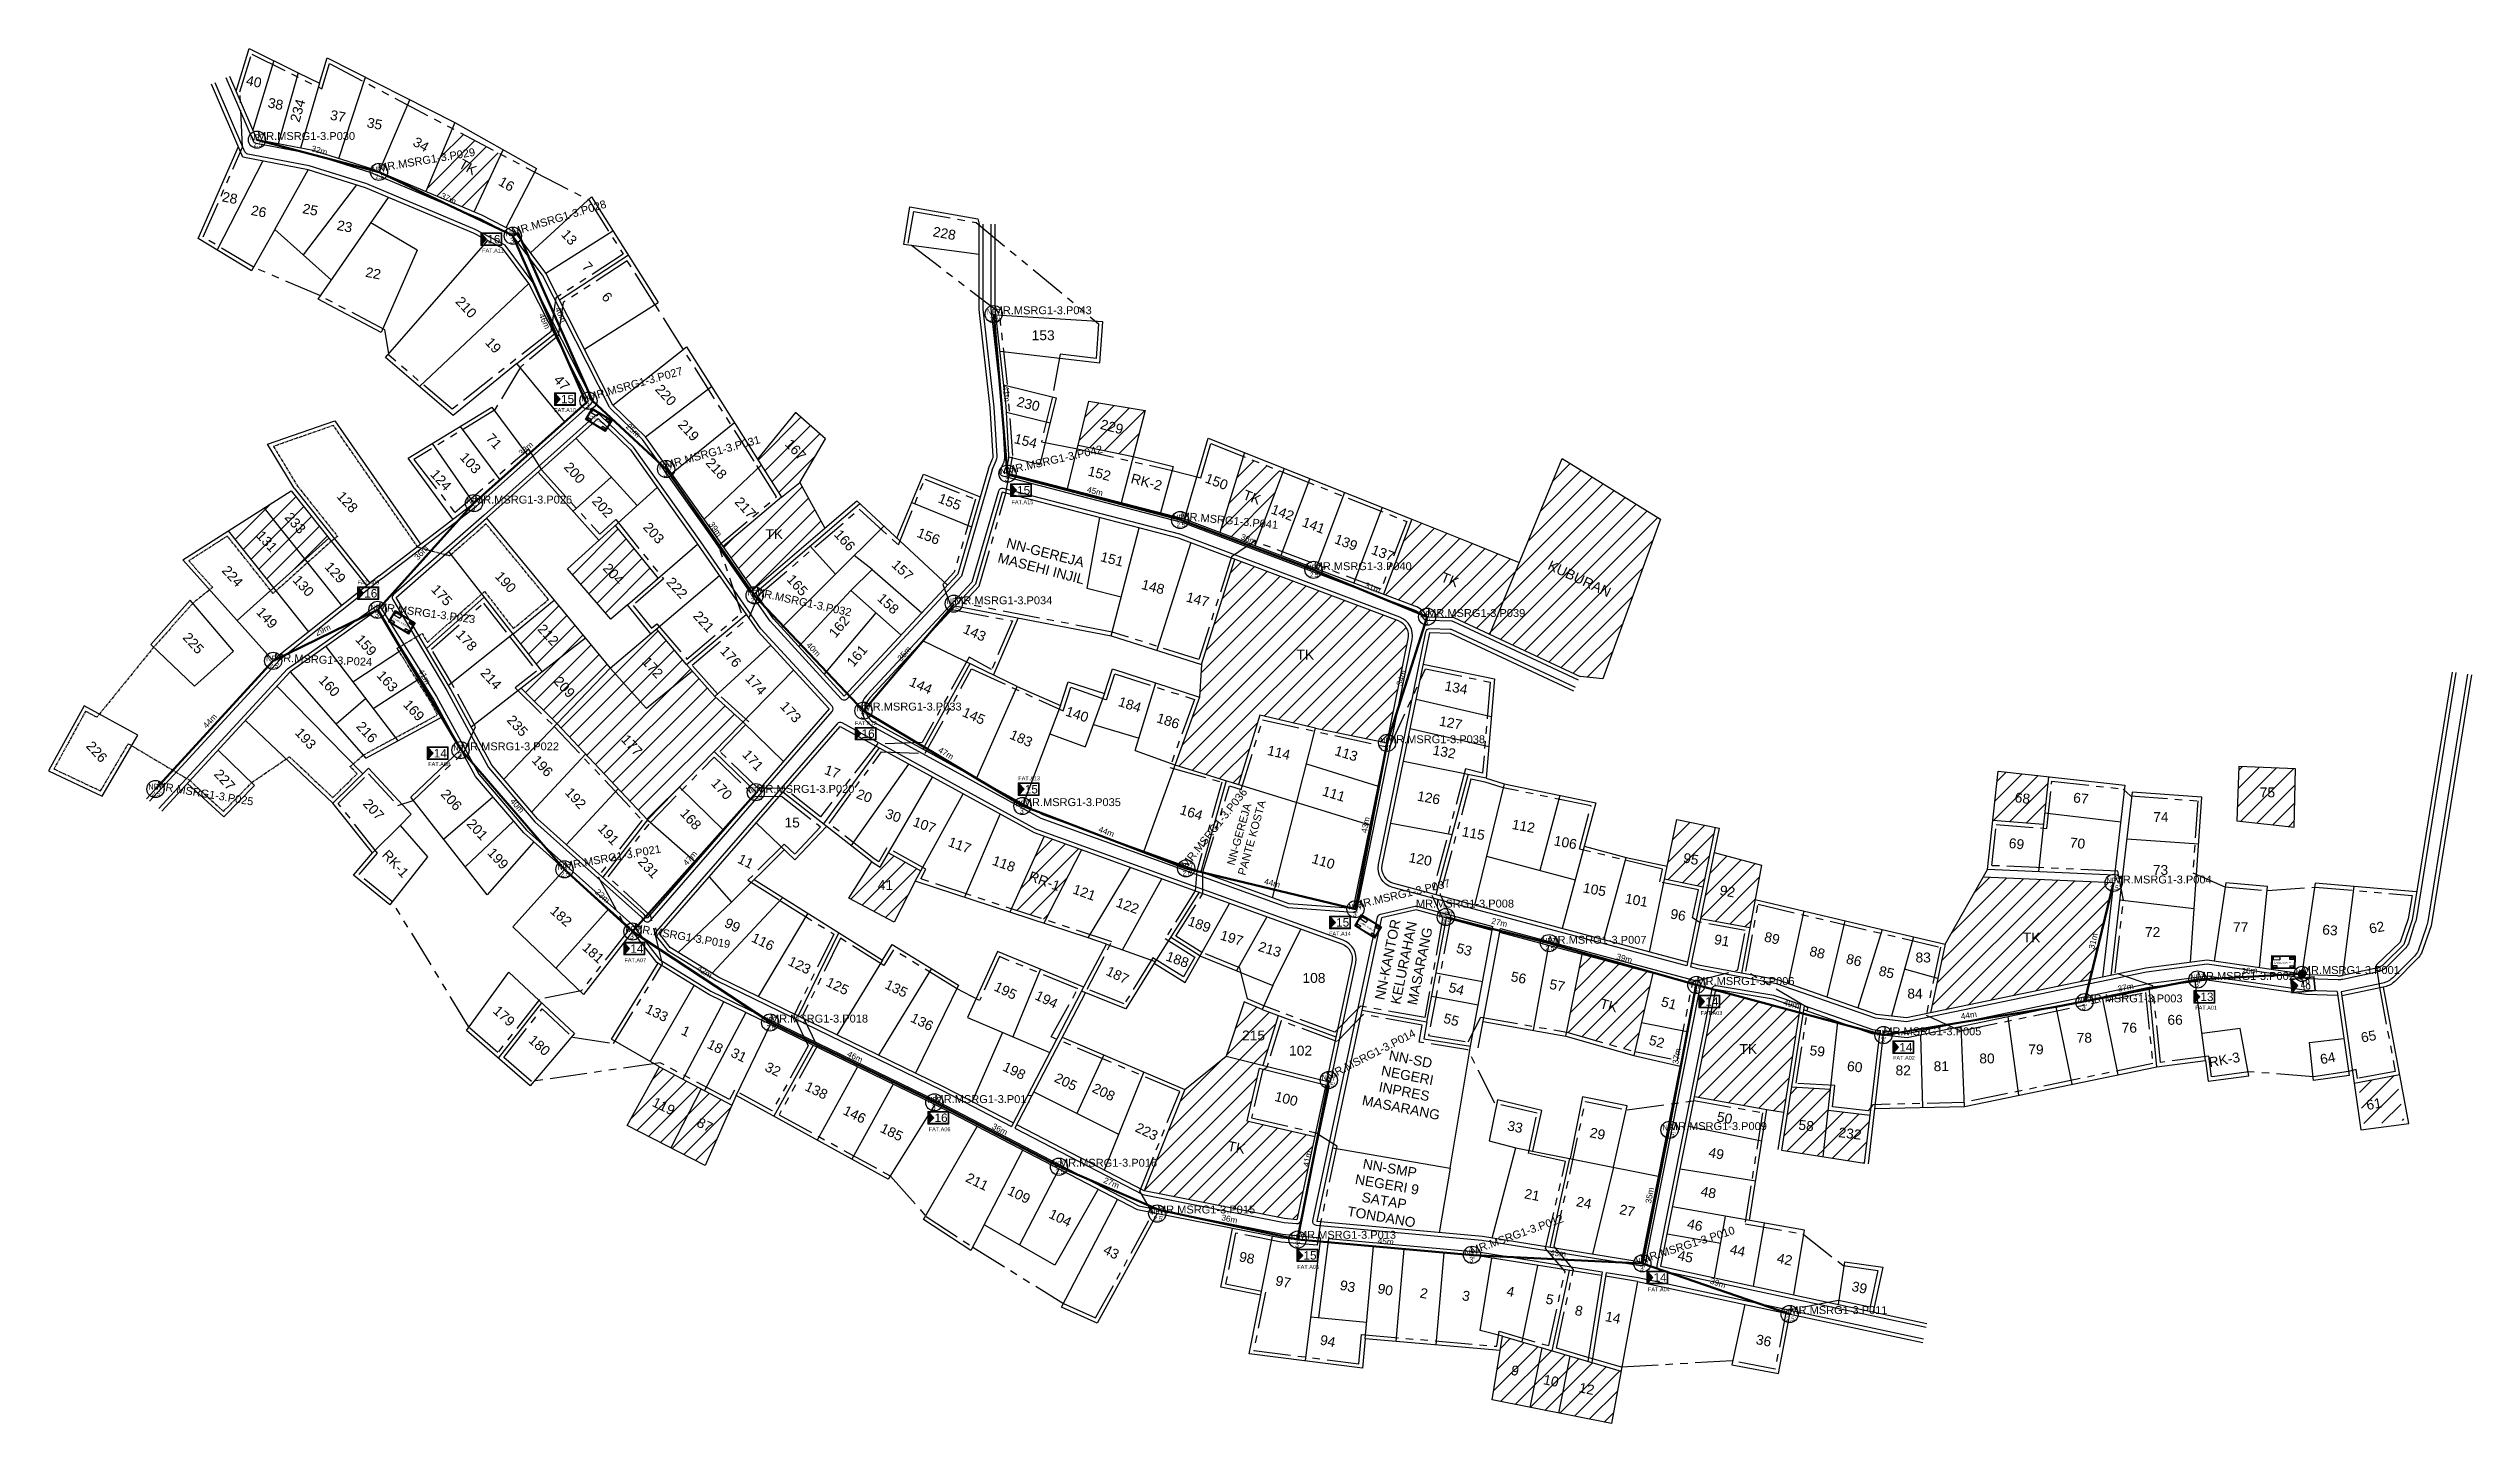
# Model space of a CAD drawing. Header units: metres. Extents: x 13896388 to 13903255, y 143653 to 146177.
# Drawn here: x 13901746 to 13902360, y 145829 to 146177 of the extents above; entities that cross this region are included whole.
import ezdxf
from ezdxf.enums import TextEntityAlignment as Align

# ---------------------------------------------------------------- set-up
doc = ezdxf.new("R2010")
doc.units = ezdxf.units.M
doc.linetypes.add('PHANTOM2', pattern=[1.25, 0.625, -0.125, 0.125, -0.125, 0.125, -0.125])
for name, color, linetype in [('Basic Map', 251, 'Continuous'), ('FAT CODE', 7, 'Continuous'), ('HOMENUMBER', 6, 'Continuous'), ('LABEL CABLE', 200, 'Continuous'), ("NEW POLE 7m(2'5 inches)", 6, 'Continuous'), ('NEW POLE 7m(3 inches)', 4, 'Continuous'), ("Pole 7m 4'", 3, 'Continuous'), ('POLE ID', 1, 'Continuous'), ('REDUCE', 251, 'Continuous'), ('SPAN KU', 161, 'Continuous'), ('TK', 251, 'Continuous')]:
    doc.layers.add(name, color=color, linetype=linetype)
for name, color, linetype, lineweight in [('FAT', 30, 'Continuous', 18), ('FAT AREA', 134, 'PHANTOM2', 25), ('FDT', 12, 'Continuous', 18), ('SLING WIRE', 4, 'Continuous', 50)]:
    doc.layers.add(name, color=color, linetype=linetype, lineweight=lineweight)
doc.layers.add('FO 48 CORE', color=7, linetype='Continuous', lineweight=50, true_color=0x8000a0)
doc.styles.add('ISO-Text', font='simplex.shx', dxfattribs={"width": 0.6})
doc.styles.get("Standard").update_dxf_attribs({"font": 'arial.ttf'})
doc.styles.add('Title Block 3', font='dgn003.shx')
doc.styles.add('Title Block v21 - Default$0$Styledgn001', font='dgn001.shx')
doc.dimstyles.new('EMR', dxfattribs={"dimtxt": 1.5, "dimasz": 0.18, "dimexe": 0.18, "dimexo": 0.0625, "dimgap": 0.09, "dimtad": 0, "dimdec": 0, "dimzin": 0, "dimdsep": 46, "dimtxsty": 'Standard', "dimcen": 0.09, "dimse1": 1, "dimse2": 1, "dimsd1": 1, "dimsd2": 1, "dimadec": 0, "dimazin": 0, "dimtfac": 1, "dimtdec": 0, "dimtofl": 0, "dimtmove": 0, "dimatfit": 3, "dimfxl": 1, "dimtolj": 1, "dimtzin": 0, "dimarcsym": 0})

msp = doc.modelspace()

# ---------------------------------------------------------------- texts
at = {"layer": 'Basic Map', "insert": (13901998.43, 145966.18), "char_height": 2.5, "width": 5.0696, "attachment_point": 5, "rotation": 340.08509}
msp.add_mtext('RR-1', dxfattribs=at)
at = {"layer": 'FAT CODE'}
for s, p in [('FAT.A11', (13901858.79, 146125.93)), ('FAT.A10', (13901877.04, 146085.52)), ('FAT.A15', (13901992.83, 146062.17)), ('FAT.A09', (13901827.22, 146041.83)), ('FAT.A12', (13901953.19, 146006.19)), ('FAT.A08', (13901845.13, 145995.83)), ('FAT.A13', (13901994.55, 145992.21)), ('FAT.A14', (13902073.24, 145952.84)), ('FAT.A07', (13901894.82, 145946.12)), ('FAT.A03', (13902167.31, 145932.73)), ('FAT.A01', (13902292.59, 145934.09)), ('FAT.A02', (13902216.06, 145921.38)), ('FAT.A06', (13901971.86, 145903.27)), ('FAT.A05', (13902065.19, 145868.4)), ('FAT.A04', (13902154, 145862.72))]:
    msp.add_text(s, height=1, dxfattribs=at).set_placement(p, align=Align.MIDDLE_CENTER)
at = {"layer": 'HOMENUMBER', "attachment_point": 5}
for s, insert, char_height, width, rotation in [('40', (13901798.23, 146168.73), 2.5, 5.0696, 349.12318), ('38', (13901803.73, 146163.08), 2.5, 5.0696, 349.12318), ('234', (13901809.34, 146161.41), 2.5, 5.0696, 74.21373), ('37', (13901819.51, 146159.99), 2.5, 5.0696, 349.12318), ('35', (13901828.81, 146158.06), 2.5, 5.0696, 349.12318), ('34', (13901840.54, 146152.81), 2.5, 5.0696, 330.56597), ('16', (13901862.2, 146142.79), 2.5, 5.0696, 330.56597), ('28', (13901792.14, 146139.27), 2.5, 5.0696, 349.12318), ('26', (13901799.46, 146135.84), 2.5, 5.0696, 349.12318), ('25', (13901812.51, 146136.28), 2.5, 5.0696, 349.12318), ('23', (13901821.21, 146132.05), 2.5, 5.0696, 349.12318), ('13', (13901878.06, 146129.31), 2.5, 5.0696, 312.49295), ('228', (13901973.07, 146130.28), 2.5, 5.0696, 349.98645), ('7', (13901882.69, 146121.84), 2.5, 5.0696, 312.49295), ('22', (13901828.45, 146120.19), 2.5, 5.0696, 349.12318), ('210', (13901851.98, 146111.56), 2.5, 5.0696, 312.49295), ('6', (13901887.65, 146114.16), 2.5, 5.0696, 312.49295), ('19', (13901858.84, 146101.92), 2.5, 5.0696, 312.49295), ('47', (13901876.2, 146092.44), 2.5, 5.0696, 312.49295), ('220', (13901902.54, 146089.33), 2.5, 5.0696, 312.49295), ('230', (13901994.33, 146087.05), 2.5, 5.0696, 346.19155), ('71', (13901859.03, 146077.64), 2.5, 5.0696, 312.49295), ('219', (13901908.29, 146080.36), 2.5, 5.0696, 312.49295), ('103', (13901853.05, 146072.11), 2.5, 5.0696, 312.49295), ('154', (13901993.67, 146077.68), 2.5, 5.0696, 346.19155), ('124', (13901845.6, 146067.81), 2.5, 5.0696, 312.49295), ('200', (13901879.43, 146069.62), 2.5, 5.0696, 312.49295), ('218', (13901915.33, 146070.69), 2.5, 5.0696, 312.49295), ('152', (13902012.33, 146069.44), 2.5, 5.0696, 345.46493), ('RK-2', (13902024.27, 146067.29), 2.5, 5.0696, 345.46493), ('150', (13902042, 146067.38), 2.5, 5.0696, 339.32966), ('128', (13901821.9, 146062.22), 2.5, 5.0696, 312.49295), ('202', (13901886.53, 146060.98), 2.5, 5.0696, 312.49295), ('217', (13901922.67, 146060.8), 2.5, 5.0696, 312.49295), ('155', (13901974.44, 146062.28), 2.5, 5.0696, 338.32098), ('142', (13902058.74, 146059.54), 2.5, 5.0696, 339.32966), ('203', (13901899.48, 146054.36), 2.5, 5.0696, 312.49295), ('166', (13901947.84, 146052.53), 2.5, 5.0696, 312.20297), ('156', (13901969.06, 146053.54), 2.5, 5.0696, 338.32098), ('141', (13902066.59, 146056.31), 2.5, 5.0696, 339.32966), ('NN-GEREJA MASEHI INJIL', (13901998.12, 146047.38), 2.5, 22.6918, 345.46493), ('151', (13902015.53, 146047.73), 2.5, 5.0696, 345.46493), ('139', (13902074.79, 146051.98), 2.5, 5.0696, 339.32966), ('137', (13902084.11, 146049.28), 2.5, 5.0696, 339.32966), ('224', (13901792.83, 146043.42), 2.5, 5.0696, 312.49295), ('130', (13901810.77, 146040.97), 2.5, 5.0696, 312.49295), ('129', (13901818.83, 146044.36), 2.5, 5.0696, 312.49295), ('190', (13901861.98, 146041.94), 2.5, 5.0696, 312.49295), ('222', (13901905.37, 146040.47), 2.5, 5.0696, 312.49295), ('165', (13901935.84, 146041.16), 2.5, 5.0696, 312.20297), ('157', (13901962.46, 146044.97), 2.5, 5.0696, 317.08485), ('175', (13901845.82, 146038.62), 2.5, 5.0696, 312.49295), ('158', (13901958.84, 146036.45), 2.5, 5.0696, 317.08485), ('148', (13902025.91, 146040.7), 2.5, 5.0696, 345.46493), ('147', (13902037.23, 146037.53), 2.5, 5.0696, 345.46493), ('149', (13901801.52, 146032.87), 2.5, 5.0696, 312.49295), ('221', (13901912.14, 146031.93), 2.5, 5.0696, 312.49295), ('162', (13901946.44, 146030.63), 2.5, 5.0696, 49.97456), ('143', (13901980.74, 146029.1), 2.5, 5.0696, 336.25293), ('225', (13901782.91, 146026.45), 2.5, 5.0696, 312.49295), ('159', (13901826.65, 146025.93), 2.5, 5.0696, 312.49295), ('178', (13901852.08, 146027.17), 2.5, 5.0696, 312.49295), ('176', (13901918.99, 146023.02), 2.5, 5.0696, 312.49295), ('161', (13901950.97, 146023.24), 2.5, 5.0696, 49.97456), ('163', (13901832.02, 146016.82), 2.5, 5.0696, 312.49295), ('214', (13901858.3, 146017.45), 2.5, 5.0696, 312.49295), ('174', (13901925.37, 146016.02), 2.5, 5.0696, 312.49295), ('160', (13901817.33, 146015.61), 2.5, 5.0696, 312.49295), ('144', (13901967.12, 146015.74), 2.5, 5.0696, 336.25293), ('184', (13902020.04, 146010.88), 2.5, 5.0696, 342.05668), ('134', (13902102.67, 146015.17), 2.5, 5.0696, 349.50668), ('216', (13901826.83, 146003.92), 2.5, 5.0696, 312.49295), ('169', (13901838.73, 146009.43), 2.5, 5.0696, 312.49295), ('235', (13901864.96, 146005.52), 2.5, 5.0696, 312.49295), ('173', (13901934.16, 146009.02), 2.5, 5.0696, 312.49295), ('145', (13901980.54, 146008.01), 2.5, 5.0696, 336.25293), ('140', (13902006.69, 146008.42), 2.5, 5.0696, 342.05668), ('186', (13902029.74, 146006.75), 2.5, 5.0696, 342.05668), ('127', (13902101.3, 146006.28), 2.5, 5.0696, 349.50668), ('226', (13901758.43, 145998.94), 2.5, 5.0696, 312.49295), ('193', (13901811.33, 146002.3), 2.5, 5.0696, 312.49295), ('183', (13901992.53, 146002.33), 2.5, 5.0696, 336.25293), ('114', (13902057.77, 145998.73), 2.5, 5.0696, 346.81981), ('113', (13902074.84, 145998.48), 2.5, 5.0696, 342.90081), ('132', (13902099.65, 145998.91), 2.5, 5.0696, 349.50668), ('227', (13901790.83, 145991.84), 2.5, 5.0696, 312.49295), ('196', (13901871.3, 145995.33), 2.5, 5.0696, 312.49295), ('171', (13901924.61, 145996.78), 2.5, 5.0696, 312.49295), ('17', (13901944.73, 145993.89), 2.5, 5.0696, 340.08509), ('206', (13901848.24, 145986.75), 2.5, 5.0696, 312.49295), ('192', (13901879.69, 145987.17), 2.5, 5.0696, 312.49295), ('170', (13901916.69, 145989.5), 2.5, 5.0696, 312.49295), ('20', (13901952.8, 145987.76), 2.5, 5.0696, 340.08509), ('111', (13902071.7, 145988.27), 2.5, 5.0696, 342.90081), ('126', (13902095.72, 145987.27), 2.5, 5.0696, 349.50668), ('67', (13902260.88, 145987.14), 2.5, 5.0696, 353.6862), ('207', (13901828.53, 145984.31), 2.5, 5.0696, 312.49295), ('201', (13901854.81, 145979.23), 2.5, 5.0696, 312.49295), ('168', (13901908.86, 145981.85), 2.5, 5.0696, 312.49295), ('30', (13901960.13, 145982.75), 2.5, 5.0696, 340.08509), ('107', (13901968.04, 145980.39), 2.5, 5.0696, 340.08509), ('164', (13902035.61, 145983.53), 2.5, 5.0696, 342.90081), ('NN-GEREJA PANTE KOSTA', (13902049.32, 145977.6), 2, 23.3836, 74.40045), ('112', (13902119.73, 145980.1), 2.5, 5.0696, 349.50668), ('191', (13901888.01, 145978.03), 2.5, 5.0696, 312.49295), ('117', (13901976.96, 145975.28), 2.5, 5.0696, 340.08509), ('115', (13902107.05, 145978.25), 2.5, 5.0696, 349.50668), ('106', (13902130.33, 145975.95), 2.5, 5.0696, 349.50668), ('69', (13902244.56, 145975.61), 2.5, 5.0696, 353.6862), ('70', (13902260.01, 145975.76), 2.5, 5.0696, 353.6862), ('RK-1', (13901834.09, 145970.58), 2.5, 5.0696, 312.49295), ('199', (13901860.03, 145971.88), 2.5, 5.0696, 312.49295), ('231', (13901898.16, 145969.62), 2.5, 5.0696, 312.49295), ('11', (13901922.78, 145971.2), 2.5, 5.0696, 334.03165), ('118', (13901988.13, 145970.55), 2.5, 5.0696, 340.08509), ('110', (13902069.04, 145971.15), 2.5, 5.0696, 342.90081), ('120', (13902093.6, 145971.7), 2.5, 5.0696, 349.50668), ('121', (13902008.53, 145963.29), 2.5, 5.0696, 340.08509), ('105', (13902137.72, 145964.01), 2.5, 5.0696, 349.50668), ('101', (13902148.35, 145961.32), 2.5, 5.0696, 349.50668), ('182', (13901876.02, 145957.29), 2.5, 5.0696, 318.14546), ('122', (13902019.48, 145959.95), 2.5, 5.0696, 340.08509), ('189', (13902037.65, 145955.2), 2.5, 5.0696, 340.08509), ('96', (13902158.88, 145957.59), 2.5, 5.0696, 349.50668), ('99', (13901919.42, 145954.98), 2.5, 5.0696, 334.03165), ('116', (13901927.14, 145950.8), 2.5, 5.0696, 334.03165), ('197', (13902045.85, 145951.73), 2.5, 5.0696, 342.90081), ('213', (13902055.48, 145948.86), 2.5, 5.0696, 342.90081), ('NN-KANTOR KELURAHAN MASARANG', (13902089.41, 145945.46), 2.5, 29.06, 78.48546), ('91', (13902169.96, 145951.11), 2.5, 5.0696, 349.50668), ('89', (13902182.65, 145951.69), 2.5, 5.0696, 346.75106), ('63', (13902323.94, 145953.73), 2.5, 5.0696, 355.12878), ('62', (13902335.79, 145954.4), 2.5, 5.0696, 10.51141), ('181', (13901884.16, 145947.99), 2.5, 5.0696, 318.14546), ('123', (13901936.4, 145944.84), 2.5, 5.0696, 334.03165), ('188', (13902032.1, 145946.29), 2.5, 5.0696, 340.08509), ('53', (13902104.72, 145948.8), 2.5, 5.0696, 345.01357), ('88', (13902194.11, 145948.05), 2.5, 5.0696, 346.75106), ('86', (13902203.41, 145946.13), 2.5, 5.0696, 346.75106), ('85', (13902211.66, 145943.07), 2.5, 5.0696, 346.75106), ('125', (13901946.03, 145939.56), 2.5, 5.0696, 334.03165), ('135', (13901960.92, 145938.96), 2.5, 5.0696, 334.03165), ('195', (13901988.58, 145938.4), 2.5, 5.0696, 334.03165), ('187', (13902016.93, 145942.34), 2.5, 5.0696, 334.03165), ('54', (13902102.76, 145938.84), 2.5, 5.0696, 345.01357), ('56', (13902118.49, 145941.68), 2.5, 5.0696, 348.83728), ('57', (13902128.26, 145939.74), 2.5, 5.0696, 348.83728), ('179', (13901861.56, 145931.97), 2.5, 5.0696, 318.14546), ('133', (13901900.27, 145932.77), 2.5, 5.0696, 334.03165), ('136', (13901967.42, 145930.49), 2.5, 5.0696, 334.03165), ('194', (13901998.95, 145936.16), 2.5, 5.0696, 334.03165), ('55', (13902101.45, 145931.02), 2.5, 5.0696, 345.01357), ('51', (13902156.54, 145935.22), 2.5, 5.0696, 345.01357), ('180', (13901870.53, 145924.54), 2.5, 5.0696, 318.14546), ('1', (13901907.62, 145928.14), 2.5, 5.0696, 334.03165), ('52', (13902153.47, 145925.49), 2.5, 5.0696, 345.01357), ('65', (13902333.7, 145926.81), 2.5, 5.0696, 10.51141), ('18', (13901915.05, 145924.25), 2.5, 5.0696, 334.03165), ('31', (13901921.03, 145922.08), 2.5, 5.0696, 334.03165), ('32', (13901929.67, 145918.48), 2.5, 5.0696, 334.03165), ('198', (13901990.78, 145918.1), 2.5, 5.0696, 334.03165), ('NN-SD NEGERI INPRES MASARANG', (13902089.93, 145914.89), 2.5, 5.0696, 348.83728), ('59', (13902194.12, 145923.09), 2.5, 5.0696, 353.29542), ('60', (13902203.61, 145919.12), 2.5, 5.0696, 353.29542), ('RK-3', (13902297.19, 145920.9), 2.5, 5.0696, 10.51141), ('64', (13902323.37, 145921.3), 2.5, 5.0696, 10.51141), ('138', (13901940.67, 145913.12), 2.5, 5.0696, 334.03165), ('205', (13902003.84, 145915.3), 2.5, 5.0696, 334.03165), ('208', (13902013.43, 145912.69), 2.5, 5.0696, 334.03165), ('146', (13901950.34, 145907.03), 2.5, 5.0696, 334.03165), ('100', (13902059.66, 145911), 2.5, 5.0696, 345.95279), ('50', (13902170.67, 145906.17), 2.5, 5.0696, 348.83728), ('185', (13901959.75, 145902.53), 2.5, 5.0696, 334.03165), ('223', (13902024.3, 145902.7), 2.5, 5.0696, 334.03165), ('33', (13902117.6, 145903.88), 2.5, 5.0696, 348.83728), ('29', (13902138.47, 145902.15), 2.5, 5.0696, 348.83728), ('NN-SMP NEGERI 9 SATAP TONDANO', (13902084.81, 145887.23), 2.5, 20.1032, 350.17781), ('49', (13902168.55, 145897.14), 2.5, 5.0696, 348.83728), ('211', (13901981.38, 145890), 2.5, 5.0696, 334.03165), ('109', (13901991.97, 145886.71), 2.5, 5.0696, 334.03165), ('21', (13902121.91, 145886.67), 2.5, 5.0696, 348.83728), ('24', (13902135.04, 145884.68), 2.5, 5.0696, 348.83728), ('27', (13902145.99, 145882.69), 2.5, 5.0696, 348.83728), ('48', (13902166.55, 145887.28), 2.5, 5.0696, 348.83728), ('104', (13902002.42, 145880.81), 2.5, 5.0696, 334.03165), ('46', (13902163.15, 145879.02), 2.5, 5.0696, 347.88768), ('43', (13902015.34, 145872.18), 2.5, 5.0696, 334.03165), ('98', (13902049.67, 145870.7), 2.5, 5.0696, 348.83728), ('45', (13902160.72, 145871.01), 2.5, 5.0696, 347.88768), ('44', (13902173.96, 145872.57), 2.5, 5.0696, 347.88768), ('42', (13902185.87, 145870.33), 2.5, 5.0696, 347.88768), ('97', (13902058.89, 145864.62), 2.5, 5.0696, 348.83728), ('93', (13902075.19, 145863.49), 2.5, 5.0696, 348.83728), ('90', (13902084.72, 145862.64), 2.5, 5.0696, 348.83728), ('2', (13902094.52, 145861.73), 2.5, 5.0696, 348.83728), ('3', (13902105.18, 145861.06), 2.5, 5.0696, 348.83728), ('4', (13902116.45, 145862.16), 2.5, 5.0696, 348.83728), ('5', (13902126.37, 145860.18), 2.5, 5.0696, 348.83728), ('8', (13902133.74, 145857.3), 2.5, 5.0696, 348.83728), ('39', (13902204.79, 145863.16), 2.5, 5.0696, 347.88768), ('14', (13902142.39, 145855.57), 2.5, 5.0696, 348.83728), ('94', (13902070.16, 145849.61), 2.5, 5.0696, 348.83728), ('36', (13902180.55, 145849.73), 2.5, 5.0696, 348.83728)]:
    msp.add_mtext(s, dxfattribs=dict(at, insert=insert, char_height=char_height, width=width, rotation=rotation))
at = {"layer": 'HOMENUMBER', "char_height": 2.5, "width": 5.0696, "attachment_point": 5}
for s, insert in [('153', (13901998.09, 146104.46)), ('15', (13901934.53, 145980.99)), ('74', (13902281.12, 145982.4)), ('73', (13902281.02, 145968.96)), ('72', (13902279.03, 145953.25)), ('77', (13902301.33, 145954.51)), ('83', (13902220.93, 145946.79)), ('108', (13902066.66, 145941.61)), ('84', (13902218.86, 145937.65)), ('66', (13902284.72, 145930.99)), ('78', (13902261.73, 145926.45)), ('76', (13902273.13, 145928.99)), ('102', (13902063.27, 145923.2)), ('81', (13902225.52, 145919.24)), ('80', (13902237.08, 145921.21)), ('79', (13902249.48, 145923.5)), ('82', (13902215.87, 145918.2))]:
    msp.add_mtext(s, dxfattribs=dict(at, insert=insert))
at = {"layer": 'POLE ID'}
for s, p in [('MR.MSRG1-3.P030', (13901799.01, 146153.96)), ('MR.MSRG1-3.P043', (13901985.55, 146109.81)), ('MR.MSRG1-3.P026', (13901853.96, 146061.84)), ('MR.MSRG1-3.P040', (13902066.57, 146044.96)), ('MR.MSRG1-3.P034', (13901975.56, 146036.31)), ('MR.MSRG1-3.P039', (13902095.32, 146033.1)), ('MR.MSRG1-3.P033', (13901952.59, 146009.39)), ('MR.MSRG1-3.P022', (13901850.65, 145999.31)), ('MR.MSRG1-3.P038', (13902085.14, 146001.11)), ('MR.MSRG1-3.P020', (13901925.44, 145988.53)), ('MR.MSRG1-3.P035', (13901992.93, 145985.17)), ('MR.MSRG1-3.P004', (13902269.14, 145965.57)), ('MR.MSRG1-3.P008', (13902092.48, 145959.47)), ('MR.MSRG1-3.P007', (13902126.02, 145950.29)), ('MR.MSRG1-3.P001', (13902316.79, 145942.63)), ('MR.MSRG1-3.P006', (13902163.5, 145939.84)), ('MR.MSRG1-3.P002', (13902290.21, 145941.12)), ('MR.MSRG1-3.P018', (13901928.9, 145930.33)), ('MR.MSRG1-3.P003', (13902261.77, 145935.44)), ('MR.MSRG1-3.P005', (13902210.82, 145927.1)), ('MR.MSRG1-3.P017', (13901970.58, 145909.93)), ('MR.MSRG1-3.P009', (13902156.51, 145903.08)), ('MR.MSRG1-3.P016', (13902002.09, 145893.8)), ('MR.MSRG1-3.P015', (13902026.91, 145881.95)), ('MR.MSRG1-3.P013', (13902062.6, 145875.54)), ('MR.MSRG1-3.P011', (13902187.05, 145856.46))]:
    msp.add_text(s, height=2, dxfattribs=at).set_placement(p)
for s, rotation, p in [('MR.MSRG1-3.P029', 9.48109, (13901829.88, 146145.88)), ('MR.MSRG1-3.P028', 16.93639, (13901863.9, 146129.65)), ('MR.MSRG1-3.P027', 15.7469, (13901883.1, 146087.81)), ('MR.MSRG1-3.P031', 15.39384, (13901902.66, 146070.57)), ('MR.MSRG1-3.P042', 12.77561, (13901989.05, 146069.22)), ('MR.MSRG1-3.P041', 354.62164, (13902032.75, 146057.74)), ('MR.MSRG1-3.P023', 352.33473, (13901829.5, 146034.77)), ('MR.MSRG1-3.P032', 347.64052, (13901925.01, 146038.55)), ('MR.MSRG1-3.P024', 357.22183, (13901803.3, 146021.87)), ('MR.MSRG1-3.P025', 350.48031, (13901773.43, 145989.41)), ('MR.MSRG1-3.P036', 51.34901, (13902034.41, 145969.25)), ('MR.MSRG1-3.P021', 10.26168, (13901876.99, 145969)), ('MR.MSRG1-3.P037', 13.29496, (13902077.13, 145959.05)), ('MR.MSRG1-3.P019', 350.33356, (13901894.17, 145953.34)), ('MR.MSRG1-3.P014', 26.97388, (13902070.46, 145915.7)), ('MR.MSRG1-3.P012', 19.72901, (13902106.67, 145871.48)), ('MR.MSRG1-3.P010', 17.83113, (13902149.78, 145869.26))]:
    msp.add_text(s, height=2, rotation=rotation, dxfattribs=at).set_placement(p)
at = {"layer": 'REDUCE', "char_height": 2.5, "width": 5.0696, "attachment_point": 5}
for s, insert, rotation in [('229', (13902015.48, 146081.27), 345.46493), ('167', (13901935.39, 146075.45), 312.49295), ('233', (13901808.71, 146056.89), 312.49295), ('131', (13901801.52, 146052.24), 312.49295), ('204', (13901889.3, 146043.99), 312.49295), ('212', (13901872.76, 146028.58), 312.49295), ('172', (13901899.2, 146020.3), 312.49295), ('209', (13901876.87, 146015.33), 312.49295), ('177', (13901893.94, 146000.6), 312.49295), ('68', (13902246.08, 145987.17), 353.6862), ('95', (13902162.13, 145971.77), 349.50668), ('92', (13902171.35, 145963.56), 349.50668), ('119', (13901901.99, 145909.12), 334.03165), ('61', (13902335.08, 145909.7), 10.51141), ('87', (13901912.41, 145904.4), 334.03165), ('58', (13902191.31, 145904.22), 353.29542), ('232', (13902202.4, 145902.19), 353.29542), ('9', (13902117.59, 145842.13), 348.83728), ('10', (13902126.7, 145839.55), 348.83728), ('12', (13902135.72, 145837.53), 348.83728)]:
    msp.add_mtext(s, dxfattribs=dict(at, insert=insert, rotation=rotation))
for s, insert in [('75', (13902308.1, 145988.63)), ('41', (13901958.16, 145965.16)), ('215', (13902051.37, 145927.03))]:
    msp.add_mtext(s, dxfattribs=dict(at, insert=insert))
at = {"layer": 'TK'}
for s, rotation, p in [('TK', 330.56597, (13901852.4, 146147.11)), ('TK', 339.32966, (13902050.96, 146063.45)), ('TK', 338.28996, (13902101.09, 146042.54)), ('KUBURAN', 334.93439, (13902133.91, 146042.8)), ('TK', 345.01357, (13902141.34, 145934.66)), ('TK', 348.83728, (13902047.04, 145898.68))]:
    msp.add_text(s, height=2.5, rotation=rotation, dxfattribs=at).set_placement(p, align=Align.MIDDLE_CENTER)
for p in [(13901929.99, 146054.07), (13902064.46, 146023.54), (13902248.4, 145951.86), (13902176.63, 145923.61)]:
    msp.add_text('TK', height=2.5, dxfattribs=at).set_placement(p, align=Align.MIDDLE_CENTER)

# ---------------------------------------------------------------- blocks, each defined once
blk = doc.blocks.new('*U14')
at = {"color": 0, "linetype": 'ByBlock', "lineweight": -2}
blk.add_circle((0, 0), 2.24, dxfattribs=at)
at = {"color": 0, "linetype": 'ByBlock', "lineweight": -2, "style": 'Title Block 3', "width": 0.799091}
for s, p in [('NP7', (0, 0.62)), ("3'", (0, -1.27))]:
    blk.add_text(s, height=1.488, dxfattribs=at).set_placement(p, align=Align.MIDDLE_CENTER)
blk = doc.blocks.new('*U15')
at = {"color": 0, "linetype": 'ByBlock', "lineweight": -2}
blk.add_circle((0, 0), 2.24, dxfattribs=at)
at = {"color": 0, "linetype": 'ByBlock', "lineweight": -2, "style": 'Title Block 3', "width": 0.799091}
for s, height, p in [('NP7', 1.488, (0, 0.62)), ("2.5'", 1.2, (0.32, -1.27))]:
    blk.add_text(s, height=height, dxfattribs=at).set_placement(p, align=Align.MIDDLE_CENTER)
blk = doc.blocks.new('*U16')
at = {"color": 0, "linetype": 'ByBlock', "lineweight": -2}
blk.add_circle((0, 0), 2.24, dxfattribs=at)
at = {"color": 0, "linetype": 'ByBlock', "lineweight": -2, "style": 'Title Block 3', "width": 0.799091}
for s, p in [('NP7', (0, 0.62)), ("4'", (0, -1.27))]:
    blk.add_text(s, height=1.488, dxfattribs=at).set_placement(p, align=Align.MIDDLE_CENTER)
blk = doc.blocks.new('FAT')
h = blk.add_hatch(color=2)
h.dxf.hatch_style = 1
h.paths.add_polyline_path([(-4.25, 2), (-4.25, -2), (-2.4, 0)])
for points in [[(-4.5, 2.25), (3, 2.25), (3, -2.25), (-4.5, -2.25)], [(-4.25, 2), (2.75, 2), (2.75, -2), (-4.25, -2)]]:
    blk.add_lwpolyline(points, close=True)
at = {"color": 2}
blk.add_lwpolyline([(-4.25, 2), (-4.25, -2), (-2.4, 0)], close=True, dxfattribs=at)
at = {"color": 7}
blk.add_attdef('FAT', text='', height=3, dxfattribs=at).set_placement((0.18, 0), align=Align.MIDDLE_CENTER)
blk = doc.blocks.new('FDT')
h = blk.add_hatch(color=2)
h.dxf.hatch_style = 1
h.paths.add_polyline_path([(-4.25, 2), (-4.25, -2), (-2.4, 0)])
h = blk.add_hatch(color=256)
h.dxf.hatch_style = 1
h.paths.add_polyline_path([(-1.97, 3.47, 1), (0.47, 3.47, 1)])
for points in [[(-4.5, 2.25), (3, 2.25), (3, -2.25), (-4.5, -2.25)], [(-4.25, 2), (2.75, 2), (2.75, -2), (-4.25, -2)]]:
    blk.add_lwpolyline(points, close=True)
at = {"color": 2}
blk.add_lwpolyline([(-4.25, 2), (-4.25, -2), (-2.4, 0)], close=True, dxfattribs=at)
blk.add_circle((-0.75, 3.47), 1.22)
at = {"style": 'ISO-Text', "width": 0.6}
blk.add_attdef('FDT', text='', height=3, dxfattribs=at).set_placement((0, 0), align=Align.MIDDLE_CENTER)
blk = doc.blocks.new('*D46')
at = {"layer": 'Defpoints', "color": 0, "transparency": 16777216}
for p in [(13902100.06, 145957.06), (13902100.55, 145958.98), (13902126.2, 145950.45)]:
    blk.add_point(p, dxfattribs=at)
at = {"layer": 'SPAN KU', "color": 0, "transparency": 16777216, "insert": (13902113.62, 145955.68), "char_height": 1.5, "attachment_point": 5, "rotation": 345.81806}
blk.add_mtext('\\A1;27m', dxfattribs=at)
blk = doc.blocks.new('*D47')
at = {"layer": 'Defpoints', "color": 0, "transparency": 16777216}
for p in [(13902126.61, 145951.89), (13902126.2, 145950.45), (13902163.48, 145939.86)]:
    blk.add_point(p, dxfattribs=at)
at = {"layer": 'SPAN KU', "color": 0, "transparency": 16777216, "insert": (13902145.25, 145946.6), "char_height": 1.5, "attachment_point": 5, "rotation": 344.13924}
blk.add_mtext('\\A1;39m', dxfattribs=at)
blk = doc.blocks.new('*D48')
at = {"layer": 'Defpoints', "color": 0, "transparency": 16777216}
for p in [(13901828.89, 146036.25), (13901829.55, 146034.9), (13901803.12, 146021.98)]:
    blk.add_point(p, dxfattribs=at)
at = {"layer": 'SPAN KU', "color": 0, "transparency": 16777216, "insert": (13901815.68, 146029.79), "char_height": 1.5, "attachment_point": 5, "rotation": 26.0452}
blk.add_mtext('\\A1;29m', dxfattribs=at)
blk = doc.blocks.new('*D49')
at = {"layer": 'Defpoints', "color": 0, "transparency": 16777216}
for p in [(13901802.01, 146022.99), (13901803.12, 146021.98), (13901773.3, 145989.49)]:
    blk.add_point(p, dxfattribs=at)
at = {"layer": 'SPAN KU', "color": 0, "transparency": 16777216, "insert": (13901787.1, 146006.75), "char_height": 1.5, "attachment_point": 5, "rotation": 47.45301}
blk.add_mtext('\\A1;44m', dxfattribs=at)
blk = doc.blocks.new('*D50')
at = {"layer": 'Defpoints', "color": 0, "transparency": 16777216}
for p in [(13902068.96, 145916.04), (13902070.43, 145915.75), (13902062.51, 145875.33)]:
    blk.add_point(p, dxfattribs=at)
at = {"layer": 'SPAN KU', "color": 0, "transparency": 16777216, "insert": (13902065, 145895.83), "char_height": 1.5, "attachment_point": 5, "rotation": 78.91921}
blk.add_mtext('\\A1;41m', dxfattribs=at)
blk = doc.blocks.new('*D51')
at = {"layer": 'Defpoints', "color": 0, "transparency": 16777216}
for p in [(13902267.7, 145966.07), (13902269.15, 145965.72), (13902261.76, 145935.49)]:
    blk.add_point(p, dxfattribs=at)
at = {"layer": 'SPAN KU', "color": 0, "transparency": 16777216, "insert": (13902264, 145950.96), "char_height": 1.5, "attachment_point": 5, "rotation": 76.2553}
blk.add_mtext('\\A1;31m', dxfattribs=at)
blk = doc.blocks.new('*D52')
at = {"layer": 'Defpoints', "color": 0, "transparency": 16777216}
for p in [(13902149.82, 145869.3), (13902187.12, 145856.46), (13902187.6, 145857.88)]:
    blk.add_point(p, dxfattribs=at)
at = {"layer": 'SPAN KU', "color": 0, "transparency": 16777216, "insert": (13902168.96, 145864.3), "char_height": 1.5, "attachment_point": 5, "rotation": 341.00369}
blk.add_mtext('\\A1;39m', dxfattribs=at)
blk = doc.blocks.new('*D53')
at = {"layer": 'Defpoints', "color": 0, "transparency": 16777216}
for p in [(13901925.47, 145988.59), (13901892.99, 145954.4), (13901894.11, 145953.4)]:
    blk.add_point(p, dxfattribs=at)
at = {"layer": 'SPAN KU', "color": 0, "transparency": 16777216, "insert": (13901908.67, 145972), "char_height": 1.5, "attachment_point": 5, "rotation": 48.28951}
blk.add_mtext('\\A1;47m', dxfattribs=at)
blk = doc.blocks.new('*D54')
at = {"layer": 'Defpoints', "color": 0, "transparency": 16777216}
for p in [(13901975.54, 146036.33), (13901951.44, 146010.31), (13901952.58, 146009.34)]:
    blk.add_point(p, dxfattribs=at)
at = {"layer": 'SPAN KU', "color": 0, "transparency": 16777216, "insert": (13901962.92, 146023.81), "char_height": 1.5, "attachment_point": 5, "rotation": 49.61157}
blk.add_mtext('\\A1;35m', dxfattribs=at)
blk = doc.blocks.new('*D55')
at = {"layer": 'Defpoints', "color": 0, "transparency": 16777216}
for p in [(13901985.57, 146109.83), (13901989.03, 146069.22), (13901990.53, 146069.34)]:
    blk.add_point(p, dxfattribs=at)
at = {"layer": 'SPAN KU', "color": 0, "transparency": 16777216, "insert": (13901988.8, 146089.65), "char_height": 1.5, "attachment_point": 5, "rotation": 274.87936}
blk.add_mtext('\\A1;41m', dxfattribs=at)
blk = doc.blocks.new('*D56')
at = {"layer": 'Defpoints', "color": 0, "transparency": 16777216}
for p in [(13901798.97, 146154.01), (13901799.36, 146155.46), (13901829.91, 146145.77)]:
    blk.add_point(p, dxfattribs=at)
at = {"layer": 'SPAN KU', "color": 0, "transparency": 16777216, "insert": (13901814.83, 146151.34), "char_height": 1.5, "attachment_point": 5, "rotation": 345.08994}
blk.add_mtext('\\A1;32m', dxfattribs=at)
blk = doc.blocks.new('*D57')
at = {"layer": 'Defpoints', "color": 0, "transparency": 16777216}
for p in [(13901830.55, 146147.13), (13901829.91, 146145.77), (13901863.8, 146129.76)]:
    blk.add_point(p, dxfattribs=at)
at = {"layer": 'SPAN KU', "color": 0, "transparency": 16777216, "insert": (13901847.5, 146139.12), "char_height": 1.5, "attachment_point": 5, "rotation": 334.70443}
blk.add_mtext('\\A1;37m', dxfattribs=at)
blk = doc.blocks.new('*D58')
at = {"layer": 'Defpoints', "color": 0, "transparency": 16777216}
for p in [(13902290.33, 145942.75), (13902290.41, 145941.25), (13902316.85, 145942.65)]:
    blk.add_point(p, dxfattribs=at)
at = {"layer": 'SPAN KU', "color": 0, "transparency": 16777216, "insert": (13902303.55, 145943.45), "char_height": 1.5, "attachment_point": 5, "rotation": 3.02968}
blk.add_mtext('\\A1;26m', dxfattribs=at)
blk = doc.blocks.new('*D59')
at = {"layer": 'Defpoints', "color": 0, "transparency": 16777216}
for p in [(13902290.41, 145941.25), (13902254.26, 145935.75), (13902254.54, 145934.27)]:
    blk.add_point(p, dxfattribs=at)
at = {"layer": 'SPAN KU', "color": 0, "transparency": 16777216, "insert": (13902272.19, 145939.23), "char_height": 1.5, "attachment_point": 5, "rotation": 11.00634}
blk.add_mtext('\\A1;37m', dxfattribs=at)
blk = doc.blocks.new('*D60')
at = {"layer": 'Defpoints', "color": 0, "transparency": 16777216}
for p in [(13902254.54, 145934.27), (13902210.64, 145928.63), (13902210.88, 145927.15)]:
    blk.add_point(p, dxfattribs=at)
at = {"layer": 'SPAN KU', "color": 0, "transparency": 16777216, "insert": (13902232.47, 145932.19), "char_height": 1.5, "attachment_point": 5, "rotation": 9.2658}
blk.add_mtext('\\A1;44m', dxfattribs=at)
blk = doc.blocks.new('*D61')
at = {"layer": 'Defpoints', "color": 0, "transparency": 16777216}
for p in [(13902163.48, 145939.86), (13902163.87, 145941.31), (13902210.88, 145927.15)]:
    blk.add_point(p, dxfattribs=at)
at = {"layer": 'SPAN KU', "color": 0, "transparency": 16777216, "insert": (13902187.57, 145934.95), "char_height": 1.5, "attachment_point": 5, "rotation": 344.99009}
blk.add_mtext('\\A1;49m', dxfattribs=at)
blk = doc.blocks.new('*D62')
at = {"layer": 'Defpoints', "color": 0, "transparency": 16777216}
for p in [(13902163.48, 145939.86), (13902155.02, 145903.44), (13902156.49, 145903.16)]:
    blk.add_point(p, dxfattribs=at)
at = {"layer": 'SPAN KU', "color": 0, "transparency": 16777216, "insert": (13902158.51, 145921.79), "char_height": 1.5, "attachment_point": 5, "rotation": 79.21672}
blk.add_mtext('\\A1;37m', dxfattribs=at)
blk = doc.blocks.new('*D63')
at = {"layer": 'Defpoints', "color": 0, "transparency": 16777216}
for p in [(13902156.49, 145903.16), (13902148.35, 145869.59), (13902149.82, 145869.3)]:
    blk.add_point(p, dxfattribs=at)
at = {"layer": 'SPAN KU', "color": 0, "transparency": 16777216, "insert": (13902151.68, 145886.52), "char_height": 1.5, "attachment_point": 5, "rotation": 78.85879}
blk.add_mtext('\\A1;35m', dxfattribs=at)
blk = doc.blocks.new('*D64')
at = {"layer": 'Defpoints', "color": 0, "transparency": 16777216}
for p in [(13902106.89, 145871.42), (13902106.96, 145872.92), (13902149.82, 145869.3)]:
    blk.add_point(p, dxfattribs=at)
at = {"layer": 'SPAN KU', "color": 0, "transparency": 16777216, "insert": (13902128.43, 145871.86), "char_height": 1.5, "attachment_point": 5, "rotation": 357.1651}
blk.add_mtext('\\A1;43m', dxfattribs=at)
blk = doc.blocks.new('*D65')
at = {"layer": 'Defpoints', "color": 0, "transparency": 16777216}
for p in [(13902062.53, 145875.33), (13902062.66, 145876.82), (13902106.89, 145871.42)]:
    blk.add_point(p, dxfattribs=at)
at = {"layer": 'SPAN KU', "color": 0, "transparency": 16777216, "insert": (13902084.84, 145874.87), "char_height": 1.5, "attachment_point": 5, "rotation": 354.96865}
blk.add_mtext('\\A1;45m', dxfattribs=at)
blk = doc.blocks.new('*D66')
at = {"layer": 'Defpoints', "color": 0, "transparency": 16777216}
for p in [(13902027.7, 145884.32), (13902027.39, 145882.86), (13902062.53, 145875.33)]:
    blk.add_point(p, dxfattribs=at)
at = {"layer": 'SPAN KU', "color": 0, "transparency": 16777216, "insert": (13902045.27, 145880.56), "char_height": 1.5, "attachment_point": 5, "rotation": 347.90891}
blk.add_mtext('\\A1;36m', dxfattribs=at)
blk = doc.blocks.new('*D67')
at = {"layer": 'Defpoints', "color": 0, "transparency": 16777216}
for p in [(13902002.19, 145893.77), (13902002.78, 145895.15), (13902027.39, 145882.86)]:
    blk.add_point(p, dxfattribs=at)
at = {"layer": 'SPAN KU', "color": 0, "transparency": 16777216, "insert": (13902015.38, 145889.69), "char_height": 1.5, "attachment_point": 5, "rotation": 336.5798}
blk.add_mtext('\\A1;27m', dxfattribs=at)
blk = doc.blocks.new('*D68')
at = {"layer": 'Defpoints', "color": 0, "transparency": 16777216}
for p in [(13901970.67, 145910.13), (13901971.36, 145911.46), (13902002.19, 145893.77)]:
    blk.add_point(p, dxfattribs=at)
at = {"layer": 'SPAN KU', "color": 0, "transparency": 16777216, "insert": (13901987.12, 145903.28), "char_height": 1.5, "attachment_point": 5, "rotation": 332.57402}
blk.add_mtext('\\A1;36m', dxfattribs=at)
blk = doc.blocks.new('*D69')
at = {"layer": 'Defpoints', "color": 0, "transparency": 16777216}
for p in [(13901928.95, 145930.45), (13901929.61, 145931.8), (13901970.67, 145910.13)]:
    blk.add_point(p, dxfattribs=at)
at = {"layer": 'SPAN KU', "color": 0, "transparency": 16777216, "insert": (13901950.46, 145921.64), "char_height": 1.5, "attachment_point": 5, "rotation": 334.03165}
blk.add_mtext('\\A1;46m', dxfattribs=at)
blk = doc.blocks.new('*D70')
at = {"layer": 'Defpoints', "color": 0, "transparency": 16777216}
for p in [(13901894.11, 145953.4), (13901894.94, 145954.66), (13901928.95, 145930.45)]:
    blk.add_point(p, dxfattribs=at)
at = {"layer": 'SPAN KU', "color": 0, "transparency": 16777216, "insert": (13901912.36, 145943.18), "char_height": 1.5, "attachment_point": 5, "rotation": 326.61599}
blk.add_mtext('\\A1;42m', dxfattribs=at)
blk = doc.blocks.new('*D71')
at = {"layer": 'Defpoints', "color": 0, "transparency": 16777216}
for p in [(13901876.87, 145969.14), (13901877.88, 145970.25), (13901894.11, 145953.4)]:
    blk.add_point(p, dxfattribs=at)
at = {"layer": 'SPAN KU', "color": 0, "transparency": 16777216, "insert": (13901886.5, 145962.38), "char_height": 1.5, "attachment_point": 5, "rotation": 317.61115}
blk.add_mtext('\\A1;23m', dxfattribs=at)
blk = doc.blocks.new('*D72')
at = {"layer": 'Defpoints', "color": 0, "transparency": 16777216}
for p in [(13901851.79, 146000.45), (13901850.66, 145999.47), (13901876.87, 145969.14)]:
    blk.add_point(p, dxfattribs=at)
at = {"layer": 'SPAN KU', "color": 0, "transparency": 16777216, "insert": (13901864.9, 145985.28), "char_height": 1.5, "attachment_point": 5, "rotation": 310.84192}
blk.add_mtext('\\A1;40m', dxfattribs=at)
blk = doc.blocks.new('*D73')
at = {"layer": 'Defpoints', "color": 0, "transparency": 16777216}
for p in [(13901829.62, 146034.94), (13901830.91, 146035.71), (13901850.66, 145999.47)]:
    blk.add_point(p, dxfattribs=at)
at = {"layer": 'SPAN KU', "color": 0, "transparency": 16777216, "insert": (13901841.43, 146017.97), "char_height": 1.5, "attachment_point": 5, "rotation": 300.66658}
blk.add_mtext('\\A1;41m', dxfattribs=at)
blk = doc.blocks.new('*D74')
at = {"layer": 'Defpoints', "color": 0, "transparency": 16777216}
for p in [(13901852.71, 146062.84), (13901853.82, 146061.84), (13901829.62, 146034.94)]:
    blk.add_point(p, dxfattribs=at)
at = {"layer": 'SPAN KU', "color": 0, "transparency": 16777216, "insert": (13901840.61, 146049.4), "char_height": 1.5, "attachment_point": 5, "rotation": 48.01839}
blk.add_mtext('\\A1;36m', dxfattribs=at)
blk = doc.blocks.new('*D75')
at = {"layer": 'Defpoints', "color": 0, "transparency": 16777216}
for p in [(13901881.36, 146088.47), (13901882.36, 146087.35), (13901853.82, 146061.84)]:
    blk.add_point(p, dxfattribs=at)
at = {"layer": 'SPAN KU', "color": 0, "transparency": 16777216, "insert": (13901867.09, 146075.72), "char_height": 1.5, "attachment_point": 5, "rotation": 41.79494}
blk.add_mtext('\\A1;38m', dxfattribs=at)
blk = doc.blocks.new('*D76')
at = {"layer": 'Defpoints', "color": 0, "transparency": 16777216}
for p in [(13901861.19, 146128.62), (13901862.56, 146129.22), (13901879.75, 146086.28)]:
    blk.add_point(p, dxfattribs=at)
at = {"layer": 'SPAN KU', "color": 0, "transparency": 16777216, "insert": (13901871.84, 146108.05), "char_height": 1.5, "attachment_point": 5, "rotation": 293.68236}
blk.add_mtext('\\A1;46m', dxfattribs=at)
blk = doc.blocks.new('*D77')
at = {"layer": 'Defpoints', "color": 0, "transparency": 16777216}
for p in [(13901865.16, 146130.32), (13901883.95, 146087.88), (13901885.32, 146088.49)]:
    blk.add_point(p, dxfattribs=at)
at = {"layer": 'SPAN KU', "color": 0, "transparency": 16777216, "insert": (13901875.93, 146109.71), "char_height": 1.5, "attachment_point": 5, "rotation": 293.89306}
blk.add_mtext('\\A1;46m', dxfattribs=at)
blk = doc.blocks.new('*D78')
at = {"layer": 'Defpoints', "color": 0, "transparency": 16777216}
for p in [(13901883.95, 146087.88), (13901902.61, 146070.57), (13901903.63, 146071.67)]:
    blk.add_point(p, dxfattribs=at)
at = {"layer": 'SPAN KU', "color": 0, "transparency": 16777216, "insert": (13901894.3, 146080.32), "char_height": 1.5, "attachment_point": 5, "rotation": 317.13965}
blk.add_mtext('\\A1;25m', dxfattribs=at)
blk = doc.blocks.new('*D79')
at = {"layer": 'Defpoints', "color": 0, "transparency": 16777216}
for p in [(13901902.61, 146070.57), (13901925.11, 146038.39), (13901926.34, 146039.25)]:
    blk.add_point(p, dxfattribs=at)
at = {"layer": 'SPAN KU', "color": 0, "transparency": 16777216, "insert": (13901915.09, 146055.34), "char_height": 1.5, "attachment_point": 5, "rotation": 304.95909}
blk.add_mtext('\\A1;39m', dxfattribs=at)
blk = doc.blocks.new('*D80')
at = {"layer": 'Defpoints', "color": 0, "transparency": 16777216}
for p in [(13901925.11, 146038.39), (13901952.58, 146009.34), (13901953.67, 146010.37)]:
    blk.add_point(p, dxfattribs=at)
at = {"layer": 'SPAN KU', "color": 0, "transparency": 16777216, "insert": (13901939.93, 146024.89), "char_height": 1.5, "attachment_point": 5, "rotation": 313.39823}
blk.add_mtext('\\A1;40m', dxfattribs=at)
blk = doc.blocks.new('*D81')
at = {"layer": 'Defpoints', "color": 0, "transparency": 16777216}
for p in [(13901952.58, 146009.34), (13901992.85, 145985.2), (13901993.62, 145986.49)]:
    blk.add_point(p, dxfattribs=at)
at = {"layer": 'SPAN KU', "color": 0, "transparency": 16777216, "insert": (13901973.49, 145998.56), "char_height": 1.5, "attachment_point": 5, "rotation": 329.06358}
blk.add_mtext('\\A1;47m', dxfattribs=at)
blk = doc.blocks.new('*D82')
at = {"layer": 'Defpoints', "color": 0, "transparency": 16777216}
for p in [(13901992.85, 145985.2), (13902034.31, 145969.4), (13902034.84, 145970.8)]:
    blk.add_point(p, dxfattribs=at)
at = {"layer": 'SPAN KU', "color": 0, "transparency": 16777216, "insert": (13902014.11, 145978.7), "char_height": 1.5, "attachment_point": 5, "rotation": 339.13646}
blk.add_mtext('\\A1;44m', dxfattribs=at)
blk = doc.blocks.new('*D83')
at = {"layer": 'Defpoints', "color": 0, "transparency": 16777216}
for p in [(13902034.31, 145969.4), (13902077.17, 145959.05), (13902077.52, 145960.51)]:
    blk.add_point(p, dxfattribs=at)
at = {"layer": 'SPAN KU', "color": 0, "transparency": 16777216, "insert": (13902056.09, 145965.69), "char_height": 1.5, "attachment_point": 5, "rotation": 346.42799}
blk.add_mtext('\\A1;44m', dxfattribs=at)
blk = doc.blocks.new('*D84')
at = {"layer": 'Defpoints', "color": 0, "transparency": 16777216}
for p in [(13902083.7, 146001.47), (13902085.18, 146001.19), (13902077.17, 145959.05)]:
    blk.add_point(p, dxfattribs=at)
at = {"layer": 'SPAN KU', "color": 0, "transparency": 16777216, "insert": (13902079.7, 145980.4), "char_height": 1.5, "attachment_point": 5, "rotation": 79.23845}
blk.add_mtext('\\A1;43m', dxfattribs=at)
blk = doc.blocks.new('*D85')
at = {"layer": 'Defpoints', "color": 0, "transparency": 16777216}
for p in [(13902093.9, 146033.61), (13902095.33, 146033.16), (13902085.18, 146001.19)]:
    blk.add_point(p, dxfattribs=at)
at = {"layer": 'SPAN KU', "color": 0, "transparency": 16777216, "insert": (13902088.82, 146017.63), "char_height": 1.5, "attachment_point": 5, "rotation": 72.37846}
blk.add_mtext('\\A1;34m', dxfattribs=at)
blk = doc.blocks.new('*D86')
at = {"layer": 'Defpoints', "color": 0, "transparency": 16777216}
for p in [(13902066.55, 146045.03), (13902067.12, 146046.41), (13902095.33, 146033.16)]:
    blk.add_point(p, dxfattribs=at)
at = {"layer": 'SPAN KU', "color": 0, "transparency": 16777216, "insert": (13902081.51, 146040.48), "char_height": 1.5, "attachment_point": 5, "rotation": 337.58945}
blk.add_mtext('\\A1;31m', dxfattribs=at)
blk = doc.blocks.new('*D87')
at = {"layer": 'Defpoints', "color": 0, "transparency": 16777216}
for p in [(13902032.66, 146057.78), (13902033.19, 146059.18), (13902066.55, 146045.03)]:
    blk.add_point(p, dxfattribs=at)
at = {"layer": 'SPAN KU', "color": 0, "transparency": 16777216, "insert": (13902050.13, 146052.81), "char_height": 1.5, "attachment_point": 5, "rotation": 339.37886}
blk.add_mtext('\\A1;36m', dxfattribs=at)
blk = doc.blocks.new('*D88')
at = {"layer": 'Defpoints', "color": 0, "transparency": 16777216}
for p in [(13901989.03, 146069.22), (13901989.41, 146070.67), (13902032.66, 146057.78)]:
    blk.add_point(p, dxfattribs=at)
at = {"layer": 'SPAN KU', "color": 0, "transparency": 16777216, "insert": (13902011.23, 146064.95), "char_height": 1.5, "attachment_point": 5, "rotation": 345.30848}
blk.add_mtext('\\A1;45m', dxfattribs=at)
blk = doc.blocks.new('GGG')
at = {"layer": 'LABEL CABLE', "ltscale": 0.15}
for p, q in [((2315.7, 615.3), (2315.7, 624.7)), ((2315.7, 624.7), (2332.2, 624.7)), ((2316.2, 615.8), (2316.2, 624.2)), ((2316.2, 624.2), (2331.7, 624.2)), ((2316.6, 623.8), (2316.6, 621.7)), ((2316.6, 623.8), (2321.3, 623.8)), ((2316.6, 621.7), (2321.3, 621.7)), ((2321.3, 623.8), (2321.3, 621.7)), ((2328.3, 624), (2328.3, 622.2)), ((2328.3, 624), (2331.5, 624)), ((2328.3, 622.2), (2331.5, 622.2)), ((2328.5, 623.7), (2328.5, 622.5)), ((2328.5, 623.7), (2331.2, 623.7)), ((2328.5, 622.5), (2331.2, 622.5)), ((2331.2, 623.7), (2331.2, 622.5)), ((2331.5, 624), (2331.5, 622.2)), ((2331.7, 624.2), (2331.7, 615.8)), ((2332.2, 624.7), (2332.2, 615.3)), ((2332.2, 615.3), (2315.7, 615.3)), ((2331.7, 615.8), (2316.2, 615.8)), ((2316.6, 617.5), (2316.6, 616.3)), ((2316.6, 617.5), (2319.3, 617.5)), ((2316.6, 616.3), (2319.3, 616.3)), ((2319.3, 617.5), (2319.3, 616.3)), ((2328.5, 617.5), (2328.5, 616.3)), ((2328.5, 617.5), (2331.2, 617.5)), ((2328.5, 616.3), (2331.2, 616.3)), ((2331.2, 617.5), (2331.2, 616.3))]:
    blk.add_line(p, q, dxfattribs=at)
at = {"layer": 'LABEL CABLE', "attachment_point": 7, "line_spacing_factor": 0.6, "style": 'Title Block v21 - Default$0$Styledgn001'}
for s, insert, char_height in [('\\pxsm1.5;{\\W1.06772;LABEL CABLE}', (2317.5, 618.9), 1.222), ('\\pxsm1.5;{\\W1.06772;MYREPUBLIC}', (2328.7, 622.9), 0.244)]:
    blk.add_mtext(s, dxfattribs=dict(at, insert=insert, char_height=char_height))

# ---------------------------------------------------------------- dimensions: what is measured, and where the dimension line sits
at = {"layer": 'SPAN KU'}
for p1, p2, distance, picture, middle in [((13901829.91, 146145.77), (13901798.97, 146154.01), -1.5, '*D56', (13901814.83, 146151.34)), ((13901863.8, 146129.76), (13901829.91, 146145.77), -1.5, '*D57', (13901847.5, 146139.12)), ((13901879.75, 146086.28), (13901861.19, 146128.62), -1.5, '*D76', (13901871.84, 146108.05)), ((13901865.16, 146130.32), (13901883.95, 146087.88), 1.5, '*D77', (13901875.93, 146109.71)), ((13901985.57, 146109.83), (13901989.03, 146069.22), 1.5, '*D55', (13901988.8, 146089.65)), ((13901853.82, 146061.84), (13901882.36, 146087.35), 1.5, '*D75', (13901867.09, 146075.72)), ((13901883.95, 146087.88), (13901902.61, 146070.57), 1.5, '*D78', (13901894.3, 146080.32)), ((13901902.61, 146070.57), (13901925.11, 146038.39), 1.5, '*D79', (13901915.09, 146055.34)), ((13902032.66, 146057.78), (13901989.03, 146069.22), -1.5, '*D88', (13902011.23, 146064.95)), ((13901829.62, 146034.94), (13901853.82, 146061.84), 1.5, '*D74', (13901840.61, 146049.4)), ((13902066.55, 146045.03), (13902032.66, 146057.78), -1.5, '*D87', (13902050.13, 146052.81)), ((13902095.33, 146033.16), (13902066.55, 146045.03), -1.5, '*D86', (13902081.51, 146040.48)), ((13901925.11, 146038.39), (13901952.58, 146009.34), 1.5, '*D80', (13901939.93, 146024.89)), ((13901803.12, 146021.98), (13901829.55, 146034.9), 1.5, '*D48', (13901815.68, 146029.79)), ((13901850.66, 145999.47), (13901829.62, 146034.94), -1.5, '*D73', (13901841.43, 146017.97)), ((13901975.54, 146036.33), (13901952.58, 146009.34), -1.5, '*D54', (13901962.92, 146023.81)), ((13902085.18, 146001.19), (13902095.33, 146033.16), 1.5, '*D85', (13902088.82, 146017.63)), ((13901773.3, 145989.49), (13901803.12, 146021.98), 1.5, '*D49', (13901787.1, 146006.75)), ((13901952.58, 146009.34), (13901992.85, 145985.2), 1.5, '*D81', (13901973.49, 145998.56)), ((13901876.87, 145969.14), (13901850.66, 145999.47), -1.5, '*D72', (13901864.9, 145985.28)), ((13902077.17, 145959.05), (13902085.18, 146001.19), 1.5, '*D84', (13902079.7, 145980.4)), ((13901925.47, 145988.59), (13901894.11, 145953.4), -1.5, '*D53', (13901908.67, 145972)), ((13901992.85, 145985.2), (13902034.31, 145969.4), 1.5, '*D82', (13902014.11, 145978.7)), ((13901894.11, 145953.4), (13901876.87, 145969.14), -1.5, '*D71', (13901886.5, 145962.38)), ((13902034.31, 145969.4), (13902077.17, 145959.05), 1.5, '*D83', (13902056.09, 145965.69)), ((13902261.76, 145935.49), (13902269.15, 145965.72), 1.5, '*D51', (13902264, 145950.96)), ((13902126.2, 145950.45), (13902100.06, 145957.06), -1.99, '*D46', (13902113.62, 145955.68)), ((13901928.95, 145930.45), (13901894.11, 145953.4), -1.5, '*D70', (13901912.36, 145943.18)), ((13902163.48, 145939.86), (13902126.2, 145950.45), -1.5, '*D47', (13902145.25, 145946.6)), ((13902316.85, 145942.65), (13902290.41, 145941.25), -1.5, '*D58', (13902303.55, 145943.45)), ((13902163.48, 145939.86), (13902156.49, 145903.16), -1.5, '*D62', (13902158.51, 145921.79)), ((13902210.88, 145927.15), (13902163.48, 145939.86), -1.5, '*D61', (13902187.57, 145934.95)), ((13902290.41, 145941.25), (13902254.54, 145934.27), -1.5, '*D59', (13902272.19, 145939.23)), ((13902254.54, 145934.27), (13902210.88, 145927.15), -1.5, '*D60', (13902232.47, 145932.19)), ((13901970.67, 145910.13), (13901928.95, 145930.45), -1.5, '*D69', (13901950.46, 145921.64)), ((13902062.51, 145875.33), (13902070.43, 145915.75), 1.5, '*D50', (13902065, 145895.83)), ((13902002.19, 145893.77), (13901970.67, 145910.13), -1.5, '*D68', (13901987.12, 145903.28)), ((13902156.49, 145903.16), (13902149.82, 145869.3), -1.5, '*D63', (13902151.68, 145886.52)), ((13902027.39, 145882.86), (13902002.19, 145893.77), -1.5, '*D67', (13902015.38, 145889.69)), ((13902062.53, 145875.33), (13902027.39, 145882.86), -1.5, '*D66', (13902045.27, 145880.56)), ((13902106.89, 145871.42), (13902062.53, 145875.33), -1.5, '*D65', (13902084.84, 145874.87)), ((13902149.82, 145869.3), (13902106.89, 145871.42), -1.5, '*D64', (13902128.43, 145871.86)), ((13902149.82, 145869.3), (13902187.12, 145856.46), 1.5, '*D52', (13902168.96, 145864.3))]:
    dim = msp.add_aligned_dim(p1=p1, p2=p2, distance=distance, dimstyle='EMR', override={"dimpost": 'm'}, dxfattribs=at)
    dim.commit()
    dim.dimension.update_dxf_attribs({"geometry": picture, "text_midpoint": middle})

# ---------------------------------------------------------------- hatches: boundary and pattern name
at = {"layer": 'Basic Map'}
h = msp.add_hatch(dxfattribs=at)
h.set_pattern_fill('ANSI31', color=256)
h.paths.add_polyline_path([(13902023.94, 146085.43), (13902009.69, 146087.77), (13902006.97, 146076.66), (13902020.91, 146073.72)])
h.paths.add_polyline_path([(13901967.09, 145968.79), (13901958.89, 145973.29), (13901956.79, 145969.69), (13901954.7, 145971.02), (13901948.9, 145961.87), (13901960.37, 145955.73), (13901965.65, 145966.15)])
h.paths.add_polyline_path([(13901914.91, 146012.94), (13901909.28, 146019.32), (13901897.65, 146009.88), (13901888.45, 146020.16), (13901874.97, 146006.08), (13901897.87, 145981.69), (13901922.08, 146006.51)])
h.paths.add_polyline_path([(13901909.28, 146019.32), (13901907.79, 146021.01), (13901900.14, 146030.05), (13901888.45, 146020.16), (13901897.65, 146009.88)])
h.paths.add_polyline_path([(13901942.94, 146078.27), (13901935.34, 146084.9), (13901925.76, 146073.06), (13901931.83, 146063.47), (13901936.51, 146067.18)])
h.paths.add_polyline_path([(13902066.84, 145901.45), (13902049.67, 145905.43), (13902052.75, 145918.74), (13902054.03, 145918.42), (13902054.68, 145918.88), (13902054.79, 145919.26), (13902044.47, 145921.84), (13902033.95, 145913.39), (13902023.66, 145887.67), (13902059.23, 145880.65), (13902062.35, 145880.37)])
h.paths.add_polyline_path([(13902189.55, 145932.87), (13902168.35, 145938.55), (13902162.99, 145911.59), (13902181.37, 145908.3), (13902185.59, 145907.64)])
h.paths.add_polyline_path([(13902269.15, 145965.72), (13902236.08, 145967.17), (13902226.47, 145950.17), (13902222.82, 145932.78), (13902263.15, 145941.17)])
h.paths.add_polyline_path([(13902152.44, 145942.81), (13902134.61, 145947.59), (13902130.64, 145927.88), (13902147.88, 145922.97)])
h.paths.add_polyline_path([(13902154.4, 146057.87), (13902129.47, 146073.27), (13902111.2, 146028.72), (13902134.06, 146018.03), (13902139.84, 146017.42)])
h.paths.add_polyline_path([(13902118.65, 146046.89), (13902106.25, 146051.97), (13902091.44, 146057.87), (13902084.27, 146038.86), (13902092.2, 146035.87, -0.178227), (13902095.33, 146033.16), (13902102.09, 146032.98), (13902111.2, 146028.72)])
h.paths.add_polyline_path([(13902168.27, 145979.82), (13902158.54, 145981.81), (13902155.45, 145966.72), (13902165.18, 145964.73)])
h.paths.add_polyline_path([(13902179.96, 145970.18), (13902167.99, 145973.45), (13902164.56, 145956.73), (13902177.04, 145954.41)])
h.paths.add_polyline_path([(13902252.63, 145992.6), (13902239.93, 145994), (13902238.56, 145981.57), (13902251.39, 145980.58)])
h.paths.add_polyline_path([(13902315.21, 145994.61), (13902300.89, 145995.19), (13902300.31, 145981.45), (13902314.86, 145979.84)])
h.paths.add_polyline_path([(13902340.61, 145916.95), (13902331.04, 145915.17), (13902332.59, 145904.18), (13902342.72, 145905.6)])
h.paths.add_polyline_path([(13902124.33, 145847.9), (13902114.38, 145850.83), (13902111.75, 145834.69), (13902121.35, 145832.8)])
h.paths.add_polyline_path([(13902131.44, 145845.81), (13902124.33, 145847.9), (13902121.35, 145832.8), (13902128.59, 145831.37)])
h.paths.add_polyline_path([(13902144.43, 145841.98), (13902131.44, 145845.81), (13902128.59, 145831.37), (13902142.02, 145828.71)])
h.paths.add_polyline_path([(13902057.68, 145932.1), (13902053.58, 145933.61), (13902048.95, 145935.6), (13902044.47, 145921.84), (13902053.82, 145919.5)])
h.paths.add_polyline_path([(13901911.5, 145913.51), (13901900.91, 145919.11), (13901892.76, 145904.23), (13901903.84, 145898.56)])
h.paths.add_polyline_path([(13901919.24, 145909.42), (13901911.5, 145913.51), (13901903.84, 145898.56), (13901912.47, 145894.13)])
h.paths.add_polyline_path([(13902007.76, 145974.12), (13901998.34, 145977.53), (13901990.03, 145959.17), (13901998.67, 145956.32)])
h.paths.add_polyline_path([(13901888.45, 146020.16), (13901882.23, 146027.7), (13901865.93, 146015.05), (13901874.97, 146006.08)])
h.paths.add_polyline_path([(13901882.23, 146027.7), (13901874.24, 146037.37), (13901863.78, 146028.74), (13901871.22, 146019.15)])
h.paths.add_polyline_path([(13901800.79, 146060.68), (13901791.74, 146054.91), (13901803.21, 146040.48), (13901811.17, 146047.62)])
h.paths.add_polyline_path([(13901807.67, 146065.08), (13901800.79, 146060.68), (13901811.17, 146047.62), (13901817.23, 146053.05)])
h.paths.add_polyline_path([(13901889.73, 146056.31), (13901877.6, 146045.31), (13901888.64, 146032.53), (13901892.85, 146036.17), (13901900.58, 146042.85)])
h.paths.add_polyline_path([(13901936.51, 146067.18), (13901931.83, 146063.47), (13901917.08, 146050.93), (13901924.64, 146040.03), (13901942.79, 146055.56)])
h.paths.add_polyline_path([(13901860.81, 146150.33), (13901848.47, 146156.87), (13901841.74, 146140.88), (13901854.02, 146135.72)])
h.paths.add_polyline_path([(13902058.77, 146069.8), (13902048.79, 146073.77), (13902042.79, 146054.51), (13902050.58, 146051.57), (13902051.6, 146052.26), (13902052.08, 146052.07)])
h.paths.add_polyline_path([(13902090.55, 146027.55, 0.368147), (13902088.04, 146032.09), (13902046.64, 146047.71), (13902038.18, 146021.05), (13902037.67, 146012.81), (13902031.45, 145995.61), (13902047.58, 145990.65), (13902052.98, 146008.18), (13902067.02, 146004.89), (13902085.18, 146001.19)])
h.paths.add_polyline_path([(13902197.45, 145913.42), (13902187.6, 145914), (13902185.08, 145897.97), (13902195.57, 145896.32)])
h.paths.add_polyline_path([(13902207.49, 145906.86), (13902196.86, 145908.11), (13902195.57, 145896.32), (13902206.05, 145894.68)])
h.paths.add_polyline_path([(13901848.99, 146146.88), (13901853.97, 146144.07), (13901855.81, 146147.33), (13901850.84, 146150.14)], flags=24)
h.paths.add_polyline_path([(13902047.63, 146062.71), (13902052.98, 146060.69), (13902054.3, 146064.2), (13902048.95, 146066.22)], flags=24)
h.paths.add_polyline_path([(13902061.61, 146021.66), (13902067.32, 146021.66), (13902067.32, 146025.41), (13902061.61, 146025.41)], flags=24)
h.paths.add_polyline_path([(13902167.21, 145948.98), (13902172.26, 145948.05), (13902173.2, 145953.11), (13902168.15, 145954.05)], flags=9)
h.paths.add_polyline_path([(13902124.33, 145933.33), (13902129.37, 145932.33), (13902130.36, 145937.39), (13902125.33, 145938.38)], flags=9)
h.paths.add_polyline_path([(13902114.7, 145937.66), (13902119.74, 145936.66), (13902120.74, 145941.72), (13902115.7, 145942.71)], flags=9)
h.paths.add_polyline_path([(13902098.29, 145929.18), (13902103.25, 145927.85), (13902104.59, 145932.83), (13902099.63, 145934.16)], flags=9)
h.paths.add_polyline_path([(13902099.62, 145937), (13902104.58, 145935.67), (13902105.91, 145940.65), (13902100.95, 145941.97)], flags=9)
h.paths.add_polyline_path([(13902101.58, 145946.95), (13902106.54, 145945.62), (13902107.87, 145950.6), (13902102.91, 145951.93)], flags=9)
h.paths.add_polyline_path([(13902150.34, 145923.64), (13902155.3, 145922.31), (13902156.63, 145927.29), (13902151.67, 145928.62)], flags=9)
h.paths.add_polyline_path([(13902153.62, 145933.31), (13902158.58, 145931.99), (13902159.92, 145936.96), (13902154.96, 145938.29)], flags=9)
h.paths.add_polyline_path([(13902138.1, 145933.59), (13902143.61, 145932.11), (13902144.58, 145935.74), (13902139.06, 145937.21)], flags=8)
h.paths.add_polyline_path([(13902188.47, 145901.93), (13902193.57, 145901.33), (13902194.17, 145906.45), (13902189.07, 145907.05)], flags=24)
h.paths.add_polyline_path([(13902198.63, 145900.02), (13902205.66, 145899.19), (13902206.26, 145904.31), (13902199.23, 145905.14)], flags=24)
h.paths.add_polyline_path([(13902138.1, 145933.59), (13902143.61, 145932.11), (13902144.58, 145935.74), (13902139.06, 145937.21)], flags=24)
h.paths.add_polyline_path([(13902164.29, 145931.95), (13902170.32, 145931.95), (13902170.32, 145933.49), (13902164.29, 145933.49)], flags=25)
h.paths.add_polyline_path([(13902173.78, 145921.74), (13902179.49, 145921.74), (13902179.49, 145925.49), (13902173.78, 145925.49)], flags=24)
h.paths.add_polyline_path([(13902264.94, 145948.27), (13902266.09, 145952.96), (13902263.09, 145953.69), (13902261.94, 145949.01)], flags=25)
h.paths.add_polyline_path([(13902245.54, 145949.98), (13902251.25, 145949.98), (13902251.25, 145953.73), (13902245.54, 145953.73)], flags=24)
h.paths.add_polyline_path([(13902066.08, 145893.21), (13902067.01, 145897.95), (13902063.98, 145898.54), (13902063.05, 145893.81)], flags=9)
h.paths.add_polyline_path([(13902001.58, 145893.25), (13902027.45, 145893.25), (13902027.45, 145896.35), (13902001.58, 145896.35)], flags=9)
h.paths.add_polyline_path([(13902026.39, 145881.39), (13902052.27, 145881.39), (13902052.27, 145884.5), (13902026.39, 145884.5)], flags=25)
h.paths.add_polyline_path([(13902043.87, 145897.39), (13902049.48, 145896.28), (13902050.2, 145899.96), (13902044.6, 145901.07)], flags=24)
h.paths.add_polyline_path([(13901902.14, 146070), (13901928.02, 146070), (13901928.02, 146073.11), (13901902.14, 146073.11)], flags=9)
h.paths.add_polyline_path([(13901931.01, 146076.39), (13901935.79, 146071.17), (13901939.59, 146074.65), (13901934.81, 146079.87)], flags=24)
h.paths.add_polyline_path([(13901889.55, 146001.52), (13901894.33, 145996.3), (13901898.13, 145999.78), (13901893.35, 146005)], flags=24)
h.paths.add_polyline_path([(13901894.81, 146021.21), (13901899.59, 146016), (13901903.39, 146019.48), (13901898.61, 146024.69)], flags=24)
h.paths.add_polyline_path([(13901955.89, 145962.54), (13901961.02, 145962.54), (13901961.02, 145967.69), (13901955.89, 145967.69)], flags=24)
h.paths.add_polyline_path([(13902011.43, 146079.64), (13902018.28, 146077.86), (13902019.57, 146082.85), (13902012.72, 146084.62)], flags=24)

# ---------------------------------------------------------------- linework, layer by layer
for p, q in [((13901780.2, 146047.54), (13901807.67, 146065.08)), ((13901807.67, 146065.08), (13901826.79, 146041.02)), ((13901808.45, 146065.7), (13901827.57, 146041.64)), ((13901931.83, 146063.47), (13901936.51, 146067.18)), ((13901936.51, 146067.18), (13901942.79, 146055.56)), ((13901950.89, 146062.49), (13901973.86, 146041.13)), ((13901987.7, 146064.68), (13901980.96, 146041.42)), ((13902032.37, 146053.1), (13901987.7, 146064.68)), ((13902091.44, 146057.87), (13902106.25, 146051.97)), ((13902088.04, 146032.09), (13902032.37, 146053.1)), ((13901803.15, 146021.95), (13901780.2, 146047.54)), ((13901980.96, 146041.42), (13901954.2, 146012.64)), ((13902076.67, 145959.41), (13902090.55, 146027.55)), ((13902354.84, 146019.13), (13902344.74, 145956.36)), ((13901955.21, 146006.41), (13901997.9, 145983)), ((13902114.83, 145990.77), (13902138.06, 145986.01)), ((13902273.85, 145988.7), (13902268.43, 145942.27)), ((13902271.86, 145988.93), (13902269.39, 145967.71)), ((13902291.52, 145987.43), (13902273.85, 145988.7)), ((13901997.9, 145983), (13902060.27, 145960.47)), ((13902158.54, 145981.81), (13902169.25, 145979.62)), ((13902288.66, 145945.59), (13902291.52, 145987.43)), ((13902168.27, 145979.82), (13902161.07, 145944.67)), ((13902169.25, 145979.62), (13902162.03, 145944.41)), ((13902269.15, 145965.72), (13902266.37, 145941.84)), ((13902106.27, 145924.32), (13902111.99, 145954.68)), ((13902108.24, 145923.95), (13902113.93, 145954.16)), ((13902344.74, 145956.36), (13902342.6, 145950.11)), ((13902026.21, 145945.4), (13902019.04, 145933.82)), ((13902184, 145941.15), (13902164.45, 145944.77)), ((13902292.86, 145946.14), (13902277.29, 145944.11)), ((13902318.34, 145942.43), (13902292.86, 145946.14)), ((13902342.6, 145950.11), (13902337.84, 145945.35)), ((13902209.12, 145932.39), (13902184, 145941.15)), ((13902277.29, 145944.11), (13902216.69, 145931.5)), ((13902325.89, 145942.17), (13902318.34, 145942.43)), ((13902335.33, 145943.99), (13902327.08, 145942.27)), ((13902343.89, 145904.76), (13902337.48, 145939.33)), ((13902007.82, 145938.24), (13901990.03, 145904.02)), ((13902008.7, 145937.78), (13901990.92, 145903.55)), ((13902019.04, 145933.82), (13902007.82, 145938.24)), ((13902048.95, 145935.6), (13902044.47, 145921.84)), ((13902053.58, 145933.61), (13902048.95, 145935.6)), ((13902189.86, 145934.87), (13902184.09, 145898.12)), ((13902190.82, 145934.54), (13902185.08, 145897.97)), ((13902216.69, 145931.5), (13902209.12, 145932.39)), ((13902325.79, 145938.17), (13902328.78, 145916.93)), ((13902326.8, 145938.13), (13902331.73, 145903.15)), ((13902095.24, 145930.5), (13902094.48, 145926.2)), ((13902094.48, 145926.2), (13902106.27, 145924.32)), ((13902206.05, 145894.68), (13902210, 145928.26)), ((13902207.05, 145894.56), (13902211, 145928.14)), ((13902044.47, 145921.84), (13902070.81, 145915.25)), ((13902052.75, 145918.74), (13902070.6, 145914.28)), ((13902162.99, 145911.59), (13902181.37, 145908.3)), ((13902180.08, 145900.26), (13902161.47, 145903.96)), ((13902331.73, 145903.15), (13902343.89, 145904.76)), ((13902185.08, 145897.97), (13902206.05, 145894.68))]:
    msp.add_line(p, q, dxfattribs=at)
for points in [[(13901793.7, 146166.33), (13901797.07, 146177.15), (13901809.45, 146170.99), (13901804.37, 146152.99)], [(13901803.26, 146174.07), (13901797.95, 146156.49)], [(13901814.85, 146168.31), (13901816.76, 146174.78), (13901849.1, 146158.39), (13901869.83, 146146.69), (13901862.05, 146131.73)], [(13901829.97, 146043.55), (13901853.95, 146061.94), (13901882.95, 146087.88), (13901867.88, 146117.55), (13901861.17, 146126.52), (13901853.82, 146130.38), (13901826.47, 146141.87), (13901812.01, 146146.43), (13901795.47, 146149.61), (13901787.5, 146168.07)], [(13901889.15, 146086.72), (13901872.14, 146120.21), (13901864.44, 146130.49), (13901855.94, 146134.91), (13901828.25, 146146.55), (13901813.24, 146151.29), (13901799.02, 146154.02), (13901792.1, 146170.05)], [(13901809.45, 146170.99), (13901814.85, 146168.31), (13901810.02, 146151.91)], [(13901819.76, 146149.23), (13901826.5, 146169.84)], [(13901829.92, 146145.85), (13901837.73, 146164.15)], [(13901849.1, 146158.39), (13901841.74, 146140.88)], [(13901803.49, 146131.27), (13901797.63, 146120.84), (13901784.16, 146128.97), (13901794.3, 146152.33)], [(13901800.49, 146148.65), (13901788.93, 146126.09)], [(13901854.02, 146135.72), (13901861.35, 146151.48)], [(13901817.84, 146118.46), (13901803.49, 146131.27), (13901812.01, 146146.43)], [(13901824.23, 146142.58), (13901810.67, 146124.86)], [(13901839.58, 146126.05), (13901830.48, 146105.21), (13901814.48, 146113.6), (13901832.33, 146139.41)], [(13901868.29, 146125.35), (13901883.71, 146139.54), (13901900.63, 146112.79)], [(13901981.9, 146124.94), (13901962.82, 146127.43), (13901964.35, 146137.01), (13901981.53, 146133.98), (13901981.9, 146132.64)], [(13901839.58, 146126.05), (13901827.85, 146132.93)], [(13901872.14, 146120.21), (13901889.14, 146130.96)], [(13901864.79, 146097.31), (13901848.7, 146084.15), (13901831.55, 146098.81), (13901857.5, 146128.45)], [(13901893.08, 146124.73), (13901875.63, 146113.33)], [(13901867.88, 146117.55), (13901840.13, 146091.48)], [(13901881.92, 146100.96), (13901900.63, 146112.79)], [(13901877, 146082.56), (13901864.79, 146097.31), (13901874.35, 146104.82)], [(13901987.12, 146100.44), (13902012.41, 146097.5), (13902013.17, 146107.85), (13901986.09, 146109.58)], [(13901889.15, 146086.72), (13901907.77, 146101.51)], [(13901907.77, 146101.51), (13901931.83, 146063.47), (13901917.08, 146050.93)], [(13901988.08, 146091.92), (13902001.41, 146088.65), (13901997.26, 146071.76)], [(13901848.64, 146057.87), (13901837.3, 146073.29), (13901858.45, 146086.24), (13901867.5, 146074.06)], [(13901924.64, 146040.03), (13901914.7, 146054.38), (13901897.38, 146078.71), (13901889.15, 146086.72)], [(13901897.38, 146078.71), (13901914.12, 146091.46)], [(13902004.25, 146065.55), (13902009.69, 146087.77), (13902023.94, 146085.43), (13902017.88, 146062.02)], [(13901808.45, 146065.7), (13901801.71, 146076.85), (13901818.73, 146082.82), (13901840.41, 146051.56)], [(13901834.24, 146038.02), (13901857.14, 146058.09), (13901885.42, 146083.38)], [(13901850.48, 146081.36), (13901860.54, 146067.84)], [(13901885.42, 146083.38), (13901893.57, 146075.44), (13901910.6, 146051.51), (13901925.85, 146029.49), (13901943.9, 146009.78), (13901897.81, 145956.79)], [(13901903.99, 146069.42), (13901919.89, 146082.34)], [(13901936.51, 146067.18), (13901942.94, 146078.27), (13901935.34, 146084.9), (13901925.76, 146073.06)], [(13901988.77, 146084.99), (13901999.84, 146082.27)], [(13901853.95, 146061.94), (13901843.48, 146077.07)], [(13901879.88, 146078.25), (13901895.24, 146061.32)], [(13901989.42, 146073.69), (13901997.26, 146071.76)], [(13902006.97, 146076.66), (13902020.91, 146073.72)], [(13902020.91, 146073.72), (13902030.97, 146071.19), (13902027.82, 146059.44)], [(13902033.89, 146057.87), (13902039.86, 146078.41), (13902091.44, 146057.87), (13902084.27, 146038.86)], [(13902049.08, 146074.73), (13902042.79, 146054.51)], [(13901885.61, 146052.58), (13901870.22, 146069.78)], [(13901888.73, 146068.5), (13901879.08, 146059.87)], [(13901926.71, 146071.56), (13901912.21, 146057.87)], [(13901984.25, 146070.74), (13901976.49, 146043.95), (13901947.72, 146013.02)], [(13901961.05, 146053.04), (13901967.81, 146069.24), (13901982.16, 146063.54)], [(13902059.12, 146070.74), (13902051.73, 146051.14)], [(13902065.65, 146068.14), (13902058.3, 146048.66)], [(13902111.2, 146028.72), (13902129.47, 146073.27), (13902154.4, 146057.87), (13902139.84, 146017.42), (13902134.06, 146018.03)], [(13901892.85, 146036.17), (13901888.64, 146032.53), (13901877.6, 146045.31), (13901900.34, 146065.94)], [(13901923.87, 146039.37), (13901942.79, 146055.56), (13901950.89, 146062.49)], [(13901924.44, 146038.55), (13901943.44, 146054.8), (13901951.54, 146061.73)], [(13901964.83, 146062.09), (13901979.95, 146055.89)], [(13902074.42, 146064.64), (13902067.13, 146045.33)], [(13901800.79, 146060.68), (13901820.43, 146035.97)], [(13901857.14, 146058.09), (13901888.45, 146020.16), (13901861.49, 145992)], [(13901889.73, 146056.31), (13901900.58, 146042.85)], [(13901957.75, 146056.11), (13901931.87, 146030.31)], [(13901975.82, 146035.9), (13902015.31, 146028.3), (13902022.41, 146055.68)], [(13902012.32, 146058.29), (13902009.17, 146040.42), (13902017.87, 146038.17)], [(13902083.96, 146060.85), (13902076.74, 146041.7)], [(13901791.74, 146054.91), (13901812.07, 146029.33)], [(13901817.23, 146053.05), (13901793.96, 146032.19)], [(13901847.53, 146049.66), (13901871.22, 146019.15)], [(13901898.73, 146028.85), (13901892.85, 146036.17), (13901910.6, 146051.51)], [(13901939.08, 146051.07), (13901945.54, 146043.94)], [(13902035.49, 146051.92), (13902026.84, 146024.64)], [(13902106.25, 146051.97), (13902118.65, 146046.89)], [(13901829.97, 146043.55), (13901804.12, 146023.01), (13901771.06, 145987.05)], [(13901830.57, 146042.77), (13901804.79, 146022.25), (13901771.83, 145986.42)], [(13901909.28, 146019.32), (13901897.65, 146009.88), (13901888.45, 146020.16), (13901916.11, 146043.56)], [(13901949.41, 146039.83), (13901954.83, 146045.08), (13901967.39, 146034.17)], [(13901954.83, 146045.08), (13901950.25, 146048.63)], [(13902015.31, 146028.3), (13902038.18, 146021.05), (13902046.64, 146047.71)], [(13901897.81, 145956.79), (13901896.99, 145957.83), (13901870.08, 145981.94), (13901858.45, 145995.57), (13901847.98, 146014.92), (13901834.24, 146038.02)], [(13901856.53, 146038.08), (13901841.91, 146025.12)], [(13901863.78, 146028.74), (13901874.24, 146037.37)], [(13901947.72, 146013.02), (13901929.77, 146032.62), (13901925.21, 146039.2)], [(13901962.1, 146028.49), (13901949.41, 146039.83), (13901936.18, 146025.61)], [(13902068.22, 145874.81), (13902058.52, 145875.69), (13902021.99, 145882.9), (13901970.63, 145909.59), (13901913.46, 145937.43), (13901900.29, 145945.56), (13901893.33, 145954.4), (13901866.57, 145978.37), (13901854.36, 145992.63), (13901843.63, 146012.45), (13901829.55, 146034.9), (13901807.43, 146019.2), (13901774.93, 145983.88)], [(13901914.91, 146012.94), (13901907.79, 146021.01), (13901922.91, 146033.73)], [(13901942.65, 146018.55), (13901955.76, 146034.16)], [(13901985.52, 146018.37), (13901991.77, 146032.83)], [(13902095.33, 146033.16), (13902102.09, 146032.98), (13902134.06, 146018.03)], [(13901816.42, 146025.58), (13901834.64, 146001.68)], [(13901835.88, 146024.81), (13901823.29, 146016.57)], [(13901863.78, 146028.74), (13901847.48, 146015.77)], [(13901882.23, 146027.7), (13901853.24, 146005.19)], [(13901907.79, 146021.01), (13901900.14, 146030.05)], [(13901922.08, 146006.51), (13901914.91, 146012.94), (13901929.1, 146025.94)], [(13901981.25, 145992.13), (13901991.52, 146015.48), (13901967.58, 146027.03)], [(13902095.97, 146029.14), (13902101.15, 146029.01), (13902132.37, 146014.41)], [(13901807.43, 146019.2), (13901826.59, 145997.33), (13901846.1, 146007.88)], [(13901897.87, 145981.69), (13901934.88, 146019.64)], [(13901979.55, 146021.26), (13901967.66, 145999.58)], [(13902002.51, 146010.65), (13902004.45, 146016.63), (13902013.61, 146013.67), (13902015.64, 146019.94), (13902037.67, 146012.81), (13902023.55, 145973.74)], [(13902038.18, 146021.05), (13902037.67, 146012.81)], [(13902094.34, 146021.1), (13902112.38, 146017.4)], [(13901804.06, 146015.54), (13901825.79, 145993.33)], [(13901826.49, 146012.37), (13901819.09, 146005.89)], [(13901840.41, 146017.59), (13901828.44, 146009.82)], [(13901865.93, 146015.05), (13901874.97, 146006.08)], [(13901991.52, 146015.48), (13902002.51, 146010.65), (13901993.01, 145985.69)], [(13902013.61, 146013.67), (13902008.75, 146000.21)], [(13902021.42, 145999.23), (13902026.65, 146016.38)], [(13902112.38, 146017.4), (13902110.25, 145992.21), (13902089.32, 145996.47)], [(13902092.54, 146012.28), (13902111.57, 146007.86)], [(13901796.07, 146006.86), (13901818.23, 145985.94)], [(13901874.97, 146006.08), (13901897.87, 145981.69), (13901886.57, 145967.17)], [(13901932.35, 145996.49), (13901922.08, 146006.51)], [(13902010.8, 146005.88), (13902022.37, 146002.35)], [(13902067.02, 146004.89), (13902052.98, 146008.18), (13902047.58, 145990.65)], [(13901942.48, 145980.6), (13901956.64, 145999.92)], [(13901999.77, 146003.46), (13902008.75, 146000.21)], [(13902056.14, 145961.96), (13902067.02, 146004.89), (13902085.18, 146001.19)], [(13902091.02, 146004.84), (13902110.93, 146000.26)], [(13901789.19, 145999.38), (13901798.38, 145990.41), (13901790.59, 145982.42), (13901781.38, 145990.89)], [(13901869.1, 145976.1), (13901857.26, 145962.67), (13901838, 145987.46), (13901850.66, 145999.47)], [(13901882.23, 145998.35), (13901868.59, 145983.69)], [(13901925.47, 145988.59), (13901914.78, 145999.03)], [(13901949.44, 145975.14), (13901964.1, 145995.83)], [(13902021.42, 145999.23), (13902031.45, 145995.61)], [(13902031.45, 145995.61), (13902080.94, 145980.38)], [(13902064.73, 145995.84), (13902082.94, 145990.19)], [(13902237.18, 145969.13), (13902239.93, 145994), (13902271.98, 145990.46), (13902271.86, 145988.93)], [(13901846.27, 145976.82), (13901858.75, 145987.5)], [(13901890.47, 145989.57), (13901877.35, 145975.43)], [(13901917.17, 145979.05), (13901905.96, 145989.99)], [(13901954.7, 145971.02), (13901932.18, 145988.68)], [(13901965.65, 145966.15), (13901960.37, 145955.73), (13901948.9, 145961.87), (13901954.7, 145971.02), (13901956.79, 145969.69), (13901970.1, 145992.54)], [(13902009.52, 145951.82), (13901965.65, 145966.15), (13901977.8, 145988.32)], [(13902044.45, 145991.61), (13902038.01, 145968.51)], [(13902105.73, 145993.29), (13902097.54, 145962.69)], [(13902110.25, 145992.21), (13902114.83, 145990.77), (13902107.29, 145960.08)], [(13902128.93, 145987.88), (13902123.84, 145968.87)], [(13902252.63, 145992.6), (13902250.14, 145968.56)], [(13901863.98, 145981.39), (13901851.71, 145969.81)], [(13901897.87, 145981.69), (13901910.17, 145970.99)], [(13901987.16, 145983.19), (13901978.18, 145962.06)], [(13902138.06, 145986.01), (13902129.52, 145954.13)], [(13902151.65, 145948.2), (13902158.54, 145981.81)], [(13902238.56, 145981.57), (13902251.39, 145980.58)], [(13902251.69, 145983.46), (13902270.96, 145981.21)], [(13901835.26, 145980.24), (13901828.26, 145973.29)], [(13901925.4, 145980.89), (13901935.24, 145971.59), (13901943.22, 145980.03)], [(13901998.34, 145977.53), (13901989.64, 145958.31)], [(13902086.14, 145980.87), (13902101.64, 145977.99)], [(13902272.47, 145976.87), (13902290.71, 145975.62)], [(13901894.11, 145953.4), (13901881.69, 145937.42), (13901863.8, 145954.55), (13901876.87, 145969.14)], [(13901913.52, 145967.23), (13901919.19, 145960.87), (13901932.55, 145974.14)], [(13901958.89, 145973.29), (13901967.09, 145968.79)], [(13902007.76, 145974.12), (13901998.25, 145955.5)], [(13902007.82, 145938.24), (13902014.12, 145950.17), (13902009.52, 145951.82), (13902020.17, 145969.62)], [(13902110.34, 145972.49), (13902132.82, 145966.47)], [(13902135.1, 145974.98), (13902145.7, 145972.12)], [(13902140.08, 145951.3), (13902145.7, 145972.12)], [(13902145.7, 145972.12), (13902156.12, 145969.98)], [(13902167.99, 145973.45), (13902179.96, 145970.18), (13902174.89, 145942.84)], [(13902226.47, 145950.17), (13902237.18, 145969.13)], [(13902269.39, 145967.71), (13902237.18, 145969.13)], [(13901924.92, 145966.56), (13901957.43, 145946.17), (13901945.88, 145927.21)], [(13902014.12, 145950.17), (13902018.21, 145948.71), (13902028.12, 145966.74)], [(13902037.55, 145963.33), (13902026.21, 145945.4), (13902034.01, 145940.47), (13902045.27, 145960.53)], [(13902155.45, 145966.72), (13902165.18, 145964.73)], [(13902269.15, 145965.72), (13902236.08, 145967.17)], [(13902306.07, 145944.22), (13902308.1, 145964.77), (13902297.53, 145965.71), (13902294.64, 145945.88)], [(13902345.88, 145963.44), (13902320.2, 145965.63), (13902316.85, 145942.65)], [(13902329.94, 145964.8), (13902327.08, 145942.27)], [(13901888.08, 145959.1), (13901874.68, 145944.14)], [(13901919.19, 145960.87), (13901905.68, 145948.11)], [(13901932.14, 145962.03), (13901914.27, 145942.81)], [(13901938.54, 145958.02), (13901925.9, 145936.94)], [(13902054.7, 145957.11), (13902047.03, 145943.47)], [(13902060.27, 145960.47), (13902076.64, 145959.29)], [(13902083.76, 145956.85), (13902067.37, 145879.91)], [(13902078.77, 145933.43), (13902095.24, 145930.5), (13902100.26, 145956.78)], [(13902111.81, 145953.69), (13902092.51, 145958.86), (13902083.76, 145956.85)], [(13902178.35, 145961.5), (13902210.56, 145953.92), (13902204.36, 145934.05)], [(13902190.67, 145958.6), (13902186.78, 145940.18)], [(13902289.58, 145959.12), (13902270.65, 145961.33)], [(13901990.49, 145904.9), (13901972.88, 145914.06), (13901915.88, 145941.82), (13901903.67, 145949.35), (13901900.96, 145952.79)], [(13901946.33, 145953.13), (13901936.04, 145932)], [(13902037.79, 145947.21), (13902030.34, 145951.93)], [(13902037.79, 145947.21), (13902056.26, 145939.73), (13902063.36, 145953.98)], [(13902163.48, 145939.86), (13902113.74, 145953.17)], [(13902164.56, 145956.73), (13902177.04, 145954.41)], [(13902201.12, 145956.14), (13902196.56, 145936.77)], [(13902210.56, 145953.92), (13902226.47, 145950.17), (13902222.82, 145932.78)], [(13902218.51, 145952.04), (13902212.9, 145931.95)], [(13901900.91, 145919.11), (13901888.78, 145926.13), (13901900.64, 145945.35)], [(13901957.43, 145946.17), (13901959.82, 145950.12), (13901976.67, 145939.82), (13901965.8, 145917.51)], [(13902008.39, 145939.32), (13901986.51, 145948.32), (13901978.96, 145931.64), (13901999.74, 145922.7)], [(13902018.21, 145948.71), (13902026.44, 145945.78)], [(13902109.49, 145930.61), (13902130.45, 145926.9), (13902134.61, 145947.59)], [(13902126.01, 145949.89), (13902122.19, 145928.36)], [(13902164.45, 145944.77), (13902162.23, 145945.37)], [(13901909.69, 145939.76), (13901898.54, 145920.48)], [(13901969.8, 145944.02), (13901956.39, 145922.09)], [(13901997.45, 145943.82), (13901990.41, 145926.71)], [(13902056.26, 145939.73), (13902053.58, 145933.61), (13902072.23, 145926.71)], [(13902109.34, 145940.6), (13902097.6, 145942.85)], [(13902152.44, 145942.81), (13902147.65, 145921.99), (13902159.4, 145919.29)], [(13902163.48, 145939.86), (13902149.54, 145869.64)], [(13902189.7, 145933.87), (13902182.92, 145936.24), (13902168.38, 145938.67), (13902154.43, 145868.59), (13902221.88, 145854.11)], [(13902163.9, 145943.91), (13902162.03, 145944.41)], [(13902325.93, 145937.17), (13902317.89, 145937.44), (13902292.83, 145941.09), (13902278.12, 145939.18), (13902216.91, 145926.44), (13902210.88, 145927.15)], [(13902325.79, 145938.17), (13902317.98, 145938.44), (13902292.83, 145942.1), (13902277.95, 145940.17), (13902216.87, 145927.45), (13902211, 145928.14)], [(13902224.65, 145941.47), (13902216.22, 145943.83)], [(13902231.41, 145909.08), (13902280.12, 145919.11), (13902278.12, 145939.18)], [(13902280.12, 145919.11), (13902292.43, 145920.69), (13902289.82, 145940.7)], [(13901860.14, 145921.3), (13901871.13, 145935.3)], [(13901917.2, 145935.62), (13901906.82, 145915.98)], [(13901922.8, 145932.88), (13901912.33, 145913.07)], [(13902096.49, 145937.02), (13902108.25, 145934.81)], [(13902209.89, 145927.27), (13902207.99, 145927.49), (13902190.66, 145933.53)], [(13902210, 145928.26), (13902208.22, 145928.47), (13902190.82, 145934.54)], [(13902254.54, 145934.27), (13902258.58, 145914.68)], [(13902266.21, 145936.7), (13902270.25, 145917.08)], [(13901970.63, 145909.59), (13901958.84, 145890.61), (13901920.31, 145911.85), (13901929.07, 145929.83)], [(13901987.68, 145927.66), (13901980.13, 145910.29)], [(13902002.9, 145926.6), (13902033.95, 145913.39), (13902023.66, 145887.67)], [(13902053.82, 145919.5), (13902057.68, 145932.1)], [(13902130.45, 145926.9), (13902147.65, 145921.99)], [(13902149.58, 145930.38), (13902161.14, 145928.08)], [(13902195.57, 145896.32), (13902199.33, 145930.51)], [(13902208.69, 145908.52), (13902231.41, 145909.08), (13902230.58, 145929.29)], [(13902220.28, 145927.14), (13902220.74, 145908.82)], [(13902242.4, 145931.75), (13902245.09, 145911.9)], [(13902292.43, 145920.69), (13902293.11, 145915.44), (13902303.4, 145916.85), (13902301.17, 145928.8), (13902291.54, 145927.55)], [(13902328.78, 145916.93), (13902319.77, 145915.6), (13902318.72, 145925.31), (13902327.47, 145926.25)], [(13901939.81, 145924.6), (13901929.88, 145906.58)], [(13902013.42, 145922.13), (13902006.62, 145907.28)], [(13902033.95, 145913.39), (13902044.47, 145921.84)], [(13902071.35, 145898.58), (13902101.15, 145893.42), (13902106.27, 145924.32)], [(13901920.31, 145911.85), (13901912.47, 145894.13), (13901892.76, 145904.23), (13901900.91, 145919.11), (13901919.24, 145909.42)], [(13901951.09, 145919.11), (13901940.84, 145900.53)], [(13901960.09, 145914.73), (13901949.6, 145895.7)], [(13902023.54, 145917.82), (13902013.5, 145892.95)], [(13902052.75, 145918.74), (13902049.67, 145905.43), (13902066.84, 145901.45)], [(13902069.63, 145914.52), (13902062.35, 145880.37)], [(13902187.6, 145914), (13902197.45, 145913.42)], [(13902330.06, 145914.99), (13902341.6, 145917.13)], [(13901911.5, 145913.51), (13901903.84, 145898.56)], [(13901995.7, 145912.74), (13902017.15, 145902.01)], [(13902122.1, 145897.71), (13902124.33, 145908.07), (13902113.11, 145910.75), (13902111.03, 145900.36), (13902117.78, 145898.57)], [(13902142.49, 145893.67), (13902146.01, 145909.19), (13902134.65, 145911.49), (13902131.55, 145895.84)], [(13902176.95, 145880.15), (13902180.09, 145900.32), (13902181.37, 145908.3)], [(13902181.37, 145908.3), (13902185.59, 145907.64)], [(13902196.86, 145908.11), (13902207.49, 145906.86)], [(13902012.04, 145888.07), (13902001.04, 145868.81), (13901983.13, 145879.04), (13901979.77, 145872.6), (13901967.79, 145880.45), (13901981.41, 145903.99)], [(13902062.35, 145880.37), (13902059.23, 145880.65), (13902023.66, 145887.67), (13901991.38, 145904.44)], [(13901983.13, 145879.04), (13901992.97, 145897.98)], [(13902111.8, 145875.68), (13902117.78, 145898.57), (13902153.86, 145891.41)], [(13902131.39, 145895.87), (13902126.38, 145873.35)], [(13901992.08, 145873.92), (13902002.12, 145893.23)], [(13902101.15, 145893.42), (13902098.38, 145877.08)], [(13902142.49, 145893.67), (13902137.18, 145871.62)], [(13902159.35, 145893.29), (13902178.52, 145890.24)], [(13902026.98, 145881.92), (13902011.79, 145854.18), (13902002.73, 145858.22), (13902016.93, 145885.53)], [(13902188.16, 145861.35), (13902190.86, 145877.7), (13902157.42, 145883.59)], [(13902053.18, 145861.27), (13902043.12, 145863.31), (13902046.05, 145878.16)], [(13902149.54, 145869.64), (13902109.3, 145876.08), (13902067.37, 145879.91)], [(13902168.11, 145865.65), (13902170.86, 145881.22)], [(13902177.97, 145863.53), (13902180.78, 145879.47)], [(13902113.79, 145847.21), (13902079.61, 145850.2), (13902078.97, 145842.76), (13902050.24, 145846.36), (13902056.12, 145876.17)], [(13902068.34, 145875.8), (13902064.43, 145844.59)], [(13902070.34, 145875.62), (13902067.82, 145855.55)], [(13902139.48, 145866.19), (13902108.68, 145871.12), (13902070.21, 145874.63)], [(13902070.34, 145875.62), (13902108.8, 145872.11), (13902139.63, 145867.17)], [(13902079.61, 145850.2), (13902081.74, 145873.57)], [(13902089.44, 145872.87), (13902087.4, 145849.52)], [(13902099.57, 145871.95), (13902097.53, 145848.63)], [(13902156.06, 145876.79), (13902169.65, 145874.4)], [(13902148.57, 145864.73), (13902142.02, 145828.71), (13902111.75, 145834.69), (13902114.38, 145850.83), (13902108.76, 145852.27), (13902111.7, 145870.63)], [(13902123.27, 145868.78), (13902119.26, 145849.4)], [(13902131.31, 145867.49), (13902126.86, 145847.16)], [(13902139.63, 145867.17), (13902136.05, 145844.45)], [(13902140.62, 145867.02), (13902137.02, 145844.17)], [(13902148.57, 145864.73), (13902140.47, 145866.03)], [(13902199.5, 145858.91), (13902201.05, 145869.73), (13902210.68, 145868.36), (13902208.25, 145857.04)], [(13902148.57, 145864.73), (13902220.83, 145849.22)], [(13902175.8, 145858.89), (13902172.47, 145843.6), (13902184.26, 145841.37), (13902187.12, 145856.46)], [(13902065.83, 145855.73), (13902079.99, 145854.44)], [(13902114.38, 145850.83), (13902144.43, 145841.98)], [(13902124.33, 145847.9), (13902121.35, 145832.8)], [(13902131.44, 145845.81), (13902128.59, 145831.37)]]:
    msp.add_lwpolyline(points, dxfattribs=at)
for points in [[(13901830.57, 146042.77), (13901854.59, 146061.17), (13901883.62, 146087.14, 0.340035), (13901883.84, 146088.34), (13901868.73, 146118.08), (13901861.84, 146127.3), (13901854.25, 146131.28), (13901826.82, 146142.81), (13901812.26, 146147.41), (13901796.7, 146150.39, -0.248271), (13901795.97, 146150.98), (13901788.42, 146168.47)], [(13901923.87, 146039.37), (13901913.88, 146053.81), (13901896.62, 146078.06), (13901888.45, 146086, -0.082424), (13901888.26, 146086.27), (13901871.29, 146119.67), (13901863.79, 146129.69), (13901855.52, 146134), (13901827.89, 146145.62), (13901813, 146150.32), (13901798.83, 146153.04, -0.248271), (13901798.1, 146153.63), (13901791.18, 146169.66)], [(13901984.25, 146070.74), (13901985.27, 146073.17, 0.160735), (13901985.41, 146073.79), (13901984.7, 146086.19), (13901981.9, 146111.02), (13901981.9, 146132.64)], [(13901985.17, 146070.35), (13901986.17, 146072.73, 0.146993), (13901986.41, 146073.86), (13901985.7, 146086.27), (13901982.9, 146111.08), (13901982.9, 146132.64)], [(13902133.64, 146017.12), (13902102.04, 146031.9, 0.103326), (13902101.65, 146031.99), (13902095.3, 146032.16, -0.26619), (13902094.45, 146032.67, 0.178227), (13902091.84, 146034.93), (13902033.58, 146056.91), (13901987.91, 146068.76, -0.456823), (13901987.24, 146070.11), (13901987.98, 146071.88, 0.137317), (13901988.4, 146073.99), (13901987.69, 146086.44), (13901984.9, 146111.19), (13901984.9, 146132.65)], [(13901988.16, 146069.72), (13901988.89, 146071.46, 0.134856), (13901989.4, 146074.06), (13901988.69, 146086.53), (13901985.9, 146111.25), (13901985.9, 146132.65)], [(13901985.17, 146070.35), (13901977.38, 146043.45), (13901948.45, 146012.34, -0.437887), (13901946.98, 146012.34), (13901928.98, 146031.99), (13901924.44, 146038.55)], [(13902095.33, 146033.16, 0.178227), (13902092.2, 146035.87), (13902033.89, 146057.87), (13901988.16, 146069.72)], [(13902076.57, 145958.29, 0.376908), (13902077.62, 145959.09), (13902091.53, 146027.35, 0.368147), (13902088.39, 146033.03), (13902032.67, 146054.05), (13901987.95, 146065.65, 0.405899), (13901986.74, 146064.96), (13901980.06, 146041.93), (13901953.47, 146013.32, 0.488707), (13901954.73, 146005.53), (13901997.48, 145982.09), (13902059.89, 145959.53, 0.068853), (13902060.16, 145959.47), (13902076.57, 145958.29)], [(13901774.16, 145984.52), (13901806.77, 146019.97), (13901829, 146035.73, -0.429678), (13901830.41, 146035.41), (13901844.5, 146012.94), (13901855.17, 145993.22), (13901867.27, 145979.08), (13901894.06, 145955.08), (13901900.97, 145946.32), (13901913.94, 145938.31), (13901971.08, 145910.48), (13902022.32, 145883.86), (13902058.66, 145876.69), (13902068.34, 145875.8)], [(13902161.07, 145944.67), (13902086.6, 145964.58, -0.396645), (13902082.99, 145970.41), (13902094.99, 146029.34, -0.363744), (13902096, 146030.14), (13902101.18, 146030.01, -0.103326), (13902101.58, 146029.91), (13902132.79, 146015.31)], [(13902161.26, 145945.63), (13902086.85, 145965.55, -0.396575), (13902083.97, 145970.21), (13902095.96, 146029.06, 0.00341), (13902095.97, 146029.14)], [(13902355.82, 146018.99), (13902345.82, 145956.84, -0.078326), (13902345.36, 145955.35), (13902343.79, 145950.26, -0.082252), (13902342.84, 145948.93), (13902338.33, 145944.43, -0.145852), (13902335.82, 145943.08), (13902327.17, 145941.27, -0.060098), (13902325.97, 145941.17), (13902318.25, 145941.43), (13902292.86, 145945.13), (13902277.45, 145943.13), (13902216.74, 145930.49), (13902208.89, 145931.41), (13902183.78, 145940.17), (13902163.9, 145943.91)], [(13902358.79, 146018.56), (13902348.72, 145955.94, -0.078326), (13902348.26, 145954.45), (13902346.26, 145948.49, -0.082252), (13902345.31, 145947.16), (13902339.82, 145941.68, -0.145852), (13902337.31, 145940.32), (13902326.84, 145938.14), (13902326.8, 145938.14)], [(13902359.78, 146018.41), (13902349.58, 145954.86), (13902347.08, 145947.9, -0.082252), (13902346.13, 145946.57), (13902340.32, 145940.76, -0.145852), (13902337.81, 145939.4), (13902326.92, 145937.13)], [(13902070.81, 145915.25), (13902077.24, 145945.44, 0.374491), (13902074.05, 145951.18), (13901996.23, 145979.36), (13901947.18, 146006.25, 0.352732), (13901945.94, 146006.03), (13901900.21, 145953.45, 0.360257), (13901900.17, 145952.17), (13901903, 145948.59), (13901915.39, 145940.94), (13901972.43, 145913.16), (13901990.03, 145904.02)], [(13901900.96, 145952.79), (13901946.7, 146005.37), (13901995.81, 145978.45), (13902073.71, 145950.23, -0.374445), (13902076.26, 145945.63), (13902069.84, 145915.5)], [(13902113.93, 145954.16), (13902163.74, 145940.83, -0.395113), (13902164.46, 145939.66), (13902150.52, 145869.44, -0.403372), (13902149.38, 145868.65), (13902109.17, 145875.09), (13902067.28, 145878.91, -0.44949), (13902066.39, 145880.12), (13902082.78, 145957.05, -0.291669), (13902083.53, 145957.82), (13902092.29, 145959.83, -0.12242), (13902092.77, 145959.82), (13902111.99, 145954.68)], [(13902189.86, 145934.87), (13902183.13, 145937.22), (13902168.53, 145939.6, 0.403982), (13902167.38, 145938.8), (13902153.45, 145868.78, 0.409826), (13902154.22, 145867.61), (13902221.67, 145853.13)], [(13901990.92, 145903.55), (13902023.33, 145886.72), (13902059.09, 145879.66), (13902062.26, 145879.37, 0.379796), (13902063.33, 145880.16), (13902070.6, 145914.28)], [(13902140.62, 145867.02), (13902148.73, 145865.72, -0.013162), (13902148.78, 145865.71), (13902221.04, 145850.2)]]:
    msp.add_lwpolyline(points, format="xyb", dxfattribs=at)
msp.add_lwpolyline([(13901898.57, 145956.13), (13901944.66, 146009.12, 0.381413), (13901944.64, 146010.46), (13901926.63, 146030.12), (13901911.42, 146052.09), (13901894.33, 146076.1), (13901886.11, 146084.09, 0.394078), (13901884.75, 146084.12), (13901856.51, 146058.86), (13901833.61, 146038.8, 0.376625), (13901833.38, 146037.5), (13901847.11, 146014.42), (13901857.63, 145994.98), (13901869.38, 145981.22), (13901896.26, 145957.15), (13901897.03, 145956.17, 0.47031)], format="xyb", close=True, dxfattribs=at)
for points in [[(13901783.18, 146015.52), (13901793.09, 146024.46), (13901782.12, 146037.35), (13901772.12, 146026.13)], [(13901759.79, 145987.71), (13901768.86, 146003.14), (13901755.22, 146010.57), (13901746.21, 145994.14)], [(13901827.29, 145994.8), (13901838.04, 145983.13), (13901835.26, 145980.24), (13901842.19, 145972.3), (13901832.62, 145960.12), (13901823.48, 145967.71), (13901828.26, 145973.29), (13901818.23, 145985.94)], [(13902300.31, 145981.45), (13902314.86, 145979.84), (13902315.21, 145994.61), (13902300.89, 145995.19)], [(13901862.82, 145943.06), (13901879.43, 145927.54), (13901868.19, 145914.33), (13901852.08, 145928.27)]]:
    msp.add_lwpolyline(points, close=True, dxfattribs=at)
for centre, radius, start, end in [((13902086.63, 146028.35), 4, 348.48546, 69.32966), ((13901957.13, 146009.92), 4, 137.08485, 241.26519), ((13902072.75, 145960.21), 4, 346.63587, 348.48546), ((13902334.3, 145948.89), 5, 281.78347, 314.97629), ((13902326.06, 145947.17), 5, 268.02667, 281.78347)]:
    msp.add_arc(centre, radius, start, end, dxfattribs=at)
at = {"layer": 'FAT AREA', "ltscale": 15}
for points in [[(13901869.37, 146145.8), (13901883.01, 146138.78), (13901891.71, 146125.03), (13901874.71, 146113.92), (13901873.42, 146105.36), (13901848.41, 146085.71), (13901832.48, 146099.33), (13901831.38, 146105.87), (13901814.91, 146114.51), (13901798.09, 146121.73), (13901785.42, 146129.38), (13901795.31, 146152.14), (13901794.71, 146166.19), (13901797.68, 146175.73), (13901815.47, 146166.88), (13901817.37, 146173.32)], [(13902090.15, 146057.3), (13902083.68, 146040.15), (13902051.6, 146052.26), (13902045.79, 146048.35), (13902037.53, 146022.3), (13902015.56, 146029.27), (13901977.78, 146036.54), (13901981.85, 146040.91), (13901988.67, 146064.45), (13901990.41, 146074.01), (13901989.07, 146092.01), (13901987.04, 146110.12), (13901963.91, 146127.85), (13901965.32, 146135.83), (13901981.09, 146133.04), (13902012.14, 146107.41), (13902011.49, 146098.61), (13902002.41, 146099.67), (13902000.43, 146088.85), (13901997.63, 146077.44), (13902006.76, 146075.68), (13902030.74, 146070.22), (13902037.98, 146068.37), (13902040.51, 146077.07)], [(13901838.77, 146073.02), (13901849.1, 146059.55), (13901867.73, 146075.57), (13901871.02, 146070.39), (13901885.8, 146054.1), (13901889.84, 146057.76), (13901901.96, 146042.72), (13901894.23, 146036.04), (13901898.88, 146030.26), (13901900.28, 146031.38), (13901907.9, 146022.42), (13901921.74, 146034.06), (13901915.92, 146051.26), (13901930.6, 146063.54), (13901924.91, 146072.53), (13901906.92, 146100.97), (13901899.78, 146112.26), (13901892.78, 146123.34), (13901876.55, 146112.74), (13901875.28, 146104.29), (13901865.75, 146096.41), (13901859.18, 146085.52)], [(13901951.52, 146060.4), (13901961.44, 146051.33), (13901968.09, 146068.05), (13901980.95, 146062.94), (13901975.59, 146044.46), (13901972.71, 146041.36), (13901975.08, 146035.02), (13901990.36, 146032.08), (13901985.04, 146019.78), (13901979.32, 146022.92), (13901967.47, 146001.31), (13901956.14, 146000.91), (13901941.7, 145982.49), (13901932.52, 145989.69), (13901925.88, 145989.6), (13901916.19, 145999.04), (13901923.52, 146006.56), (13901915.62, 146013.65), (13901909.19, 146020.89), (13901923.74, 146033.12), (13901926.04, 146038.59)], [(13901896.55, 145981.63), (13901885.38, 145967.26), (13901892.92, 145953.5), (13901881.13, 145938.33), (13901870.57, 145936.2), (13901860, 145922.74), (13901852.85, 145928.93), (13901833.39, 145960.79), (13901824.9, 145967.83), (13901829.56, 145973.26), (13901819.57, 145985.85), (13901827.26, 145993.36), (13901834.68, 145985.3), (13901838.53, 145986.59), (13901851.37, 145998.77), (13901854.33, 146005.29), (13901848.34, 146016.27), (13901843.19, 146024.92), (13901856.39, 146036.62), (13901862.99, 146028.12), (13901869.82, 146019.33), (13901864.42, 146015.14), (13901874.26, 146005.38)], [(13901967.09, 145966.73), (13901968.41, 145969.21), (13901958.51, 145974.63), (13901956.45, 145971.09), (13901955.28, 145971.84), (13901943.86, 145980.79), (13901957.14, 145998.91), (13901968.25, 145998.56), (13901979.98, 146019.96), (13902003.12, 146009.27), (13902005.08, 146015.34), (13902014.13, 146012.07), (13902016.27, 146018.69), (13902036.37, 146012.18), (13902030.14, 145994.94), (13902043.32, 145991.26), (13902037.02, 145968.69), (13902036.57, 145963.66), (13902028.96, 145951.61), (13902036.46, 145946.87), (13902033.64, 145941.87), (13902025.84, 145946.7), (13902018.63, 145935.06), (13902009.22, 145938.76), (13902015.46, 145950.79)], [(13902109.35, 145993.48), (13902105.06, 145994.63), (13902096.48, 145962.6), (13902099.22, 145956.65), (13902094.76, 145931.6), (13902078.42, 145934.51), (13902071.96, 145927.87), (13902058.02, 145933.03), (13902053.99, 145934.53), (13902049.8, 145936.33), (13902047.88, 145944.2), (13902038.25, 145948.1), (13902031.72, 145952.24), (13902038.55, 145963.04), (13902038.55, 145968.53), (13902045.25, 145990.32), (13902048.24, 145989.4), (13902053.66, 146007.01), (13902085.75, 146000.05), (13902094.91, 146019.96), (13902111.31, 146016.6)], [(13901945.04, 145952.76), (13901934.92, 145932), (13901938.57, 145924.42), (13901929.48, 145907.93), (13901919.9, 145913.22), (13901918.66, 145910.86), (13901901.09, 145920.15), (13901868.5, 145915.38), (13901861.51, 145921.43), (13901871.24, 145933.82), (13901878.97, 145926.59), (13901889.28, 145925.04), (13901901.71, 145945.18), (13901898.71, 145957.32), (13901887.92, 145967.28), (13901898.62, 145981.03), (13901914.79, 145997.61), (13901925.07, 145987.59), (13901931.84, 145987.68), (13901941.74, 145979.92), (13901935.2, 145973), (13901932.53, 145975.53), (13901923.32, 145966.38), (13901931.61, 145961.18)], [(13902095.65, 145927.03), (13902105.71, 145925.42), (13902108.94, 145931.73), (13902130.67, 145927.87), (13902147.89, 145922.96), (13902158.68, 145920.82), (13902162.62, 145940.67), (13902174.03, 145943.65), (13902175.87, 145953.61), (13902164.17, 145955.78), (13902162.55, 145956.88), (13902164, 145963.95), (13902154.27, 145965.94), (13902154.94, 145969.23), (13902133.87, 145974.24), (13902136.82, 145985.24), (13902114.58, 145989.8), (13902110, 145991.24), (13902106.42, 145991.97), (13902098.6, 145962.78), (13902101.31, 145956.91)], [(13902340.43, 145917.93), (13902330.9, 145916.17), (13902330.58, 145918.45), (13902328.61, 145917.91), (13902319.73, 145916.6), (13902303.37, 145917.86), (13902293.97, 145916.57), (13902293.29, 145921.81), (13902281.02, 145920.22), (13902279.08, 145939.6), (13902269.52, 145942.95), (13902271.67, 145961.37), (13902270.21, 145968.68), (13902238.29, 145970.08), (13902239.44, 145980.49), (13902252.28, 145979.51), (13902253.53, 145991.49), (13902271.54, 145989.5), (13902273.42, 145987.73), (13902290.45, 145986.51), (13902289.21, 145968.27), (13902297.28, 145964.72), (13902308.1, 145963.77), (13902320.19, 145964.63), (13902344.72, 145962.54), (13902343.77, 145956.6), (13902341.73, 145950.66), (13902335.61, 145944.85), (13902336.49, 145939.17)], [(13902231.3, 145910.08), (13902208.17, 145909.51), (13902207.02, 145907.93), (13902197.97, 145908.99), (13902198.56, 145914.35), (13902188.76, 145914.93), (13902191.76, 145934.05), (13902176.01, 145943.35), (13902179.14, 145960.28), (13902225.29, 145949.42), (13902221.68, 145932.2), (13902230.47, 145928.24), (13902277.23, 145937.98), (13902279.04, 145919.91)], [(13901959.47, 145891.4), (13901968.46, 145881.21), (13901980.31, 145873.44), (13902003.21, 145859.11), (13902011.36, 145855.47), (13902025.84, 145881.9), (13902022.55, 145887.59), (13902032.66, 145912.85), (13902000.15, 145926.68), (13902006.86, 145938.87), (13901987.02, 145947.03), (13901982, 145935.94), (13901976.18, 145938.95), (13901960.16, 145948.74), (13901957.77, 145944.78), (13901946.74, 145951.7), (13901937.15, 145932), (13901940.82, 145924.36), (13901931.23, 145906.97)], [(13902105.61, 145923.41), (13902093.31, 145925.38), (13902094.08, 145929.69), (13902079.12, 145932.35), (13902072.49, 145925.54), (13902058.32, 145930.79), (13902054.68, 145918.88), (13902053.64, 145918.15), (13902050.87, 145906.18), (13902067.24, 145902.39), (13902072.47, 145899.05), (13902068.35, 145879.73), (13902067.43, 145873.89), (13902058.38, 145874.7), (13902046.83, 145876.98), (13902044.29, 145864.1), (13902054.35, 145862.05), (13902051.43, 145847.22), (13902078.06, 145843.89), (13902078.7, 145851.28), (13902112.95, 145848.29), (13902113.57, 145852.11), (13902124.58, 145848.87), (13902126.14, 145848.53), (13902130.23, 145867.22), (13902125.29, 145873.08), (13902130.35, 145895.08), (13902120.97, 145897.17), (13902123.14, 145907.33), (13902112.43, 145909.88)], [(13902175.81, 145879.33), (13902190.44, 145876.76), (13902200.64, 145868.78), (13902209.48, 145867.52), (13902207.48, 145858.22), (13902199.51, 145859.93), (13902186.26, 145857.31), (13902183.46, 145842.54), (13902172.53, 145844.61), (13902144.55, 145842.99), (13902136.33, 145845.41), (13902128.04, 145847.85), (13902132.4, 145867.76), (13902127.46, 145873.62), (13902135.42, 145910.31), (13902145.98, 145908.17), (13902162.97, 145910.57), (13902180.23, 145907.49)]]:
    msp.add_lwpolyline(points, close=True, dxfattribs=at)
at = {"layer": 'FAT AREA'}
msp.add_lwpolyline([(13901872.83, 146037.51), (13901857.03, 146056.66), (13901847.79, 146048.56), (13901839.8, 146050.69), (13901818.35, 146081.62), (13901803.2, 146076.32), (13901809.27, 146066.27), (13901819.41, 146053.51), (13901817.87, 146052.29), (13901803.09, 146039.03), (13901791.52, 146053.58), (13901781.73, 146047.33), (13901787.78, 146040.58), (13901782.81, 146036.62), (13901772.88, 146025.48), (13901758.45, 146007.67), (13901755.62, 146009.22), (13901747.6, 145994.59), (13901759.39, 145989.01), (13901766.43, 146000.98), (13901781.99, 145991.7), (13901790.55, 145983.82), (13901797.74, 145991.18), (13901807.25, 145997.68), (13901818.22, 145987.32), (13901824.37, 145993.34), (13901822.58, 145995.17), (13901826.01, 145998.15), (13901844.75, 146008.29), (13901842.77, 146011.95), (13901839.57, 146017.05), (13901834.49, 146025.15), (13901840.83, 146028.9), (13901842.15, 146026.67), (13901856.66, 146039.53), (13901863.94, 146030.16)], close=True, dxfattribs=at)
at = {"layer": 'FO 48 CORE'}
msp.add_lwpolyline([(13902316.85, 145942.65), (13902290.41, 145941.25), (13902254.54, 145934.27), (13902210.88, 145927.15), (13902163.48, 145939.86), (13902156.49, 145903.16), (13902149.82, 145869.3), (13902106.89, 145871.42), (13902062.53, 145875.33), (13902027.39, 145882.86), (13902002.19, 145893.77), (13901970.67, 145910.13), (13901928.95, 145930.45), (13901894.11, 145953.4), (13901876.87, 145969.14), (13901850.66, 145999.47), (13901829.62, 146034.94), (13901853.82, 146061.84), (13901882.36, 146087.35), (13901863.79, 146129.69), (13901865.16, 146130.32), (13901883.95, 146087.88), (13901902.61, 146070.57), (13901925.11, 146038.39), (13901952.58, 146009.34), (13901992.85, 145985.2), (13902034.31, 145969.4), (13902077.17, 145959.05), (13902085.18, 146001.19), (13902095.33, 146033.16), (13902066.55, 146045.03), (13902032.66, 146057.78), (13901989.03, 146069.22)], dxfattribs=at)
at = {"layer": 'SLING WIRE'}
for p, q in [((13901829.91, 146145.77), (13901798.97, 146154.01)), ((13901863.8, 146129.76), (13901829.91, 146145.77)), ((13901985.57, 146109.83), (13901989.03, 146069.22)), ((13901803.12, 146021.98), (13901829.55, 146034.9)), ((13901975.54, 146036.33), (13901952.58, 146009.34)), ((13901773.3, 145989.49), (13901803.12, 146021.98)), ((13901925.47, 145988.59), (13901894.11, 145953.4)), ((13902261.76, 145935.49), (13902269.15, 145965.72)), ((13902126.2, 145950.45), (13902100.06, 145957.06)), ((13902163.48, 145939.86), (13902126.2, 145950.45)), ((13902062.51, 145875.33), (13902070.43, 145915.75)), ((13902149.82, 145869.3), (13902187.12, 145856.46))]:
    msp.add_line(p, q, dxfattribs=at)

# ---------------------------------------------------------------- block references
at = {"layer": 'FAT', "xscale": 0.7100982745311318, "yscale": 0.7100982745311318, "zscale": 0.7100982745311318}
for p, values in [((13901858.86, 146128.82), {'FAT': '16'}), ((13901877.53, 146088.31), {'FAT': '15'}), ((13901993.02, 146065.2), {'FAT': '15'}), ((13901827.7, 146039.09), {'FAT': '16'}), ((13901845.31, 145998.57), {'FAT': '14'}), ((13901953.64, 146003.53), {'FAT': '16'}), ((13901994.97, 145989.44), {'FAT': '15'}), ((13902073.8, 145955.71), {'FAT': '15'}), ((13901895.07, 145949.06), {'FAT': '14'}), ((13902292.65, 145936.84), {'FAT': '13'}), ((13902167.29, 145935.65), {'FAT': '14'}), ((13902216.41, 145924.07), {'FAT': '14'}), ((13901972.11, 145906.21), {'FAT': '16'}), ((13902065.54, 145871.34), {'FAT': '15'}), ((13902154.18, 145865.75), {'FAT': '14'})]:
    msp.add_blockref('FAT', p, dxfattribs=at).add_auto_attribs(values)
at = {"layer": 'FDT', "xscale": 0.8000000000000006, "yscale": 0.8000000000000006, "zscale": 0.8000000000000006, "rotation": 5.649778091378152}
msp.add_blockref('FDT', (13902317.72, 145939.94), dxfattribs=at).add_auto_attribs({'FDT': '48'})
at = {"layer": "NEW POLE 7m(2'5 inches)", "xscale": 0.9722135734580781, "yscale": 0.9722135734580781, "zscale": 0.9722135734580781}
for p in [(13901799.02, 146154.02), (13901829.89, 146145.87), (13901985.57, 146109.83), (13902032.78, 146057.65), (13902066.55, 146045.03), (13901925.02, 146038.57), (13901975.47, 146036.47), (13901803.12, 146021.98), (13901773.3, 145989.49), (13901925.34, 145988.69), (13901876.87, 145969.14), (13902034.31, 145969.4), (13902269.15, 145965.72), (13902100.06, 145957.06), (13902126.2, 145950.45), (13901928.95, 145930.33), (13902070.43, 145915.75), (13902156.71, 145903.16), (13902002.1, 145893.79), (13902026.98, 145881.92), (13902187.12, 145856.46)]:
    msp.add_blockref('*U15', p, dxfattribs=at)
at = {"layer": 'NEW POLE 7m(3 inches)', "xscale": 0.9722135734580781, "yscale": 0.9722135734580781, "zscale": 0.9722135734580781}
for p in [(13901863.79, 146129.69), (13901882.95, 146087.88), (13901902.61, 146070.57), (13901989.05, 146069.42), (13901853.95, 146061.94), (13901829.55, 146034.9), (13902095.33, 146033.16), (13901952.58, 146009.34), (13901850.54, 145999.36), (13902085.18, 146001.19), (13901992.85, 145985.2), (13902077.17, 145959.05), (13901894.11, 145953.4), (13902163.48, 145939.86), (13902290.41, 145941.25), (13902261.76, 145935.49), (13902210.88, 145927.15), (13901970.55, 145910.1), (13902062.51, 145875.33), (13902106.67, 145871.48), (13902149.82, 145869.3)]:
    msp.add_blockref('*U14', p, dxfattribs=at)
at = {"layer": "Pole 7m 4'", "xscale": 0.8661417322834241, "yscale": 0.8661417322834241, "zscale": 0.8661417322834241}
msp.add_blockref('*U16', (13902316.85, 145942.65), dxfattribs=at)
at = {"layer": 'SPAN KU', "xscale": 0.3571276177837598, "yscale": 0.3571276177837598, "zscale": 0.3571276177837598}
for p, rotation in [((13901061.12, 146324.16), 328.7610322978275), ((13901011.26, 146272.84), 328.7610322978275), ((13901255.92, 146195.8), 328.7610322978275), ((13901478.88, 145737.02), 359.1176187855897)]:
    msp.add_blockref('GGG', p, dxfattribs=dict(at, rotation=rotation))

msp.set_redraw_order([(e.dxf.handle, doc.entitydb.next_handle()) for e in msp.query("TEXT MTEXT ATTDEF DIMENSION ARC_DIMENSION")])  # texts and dimensions are drawn at this point

doc.saveas('drawing.dxf')
